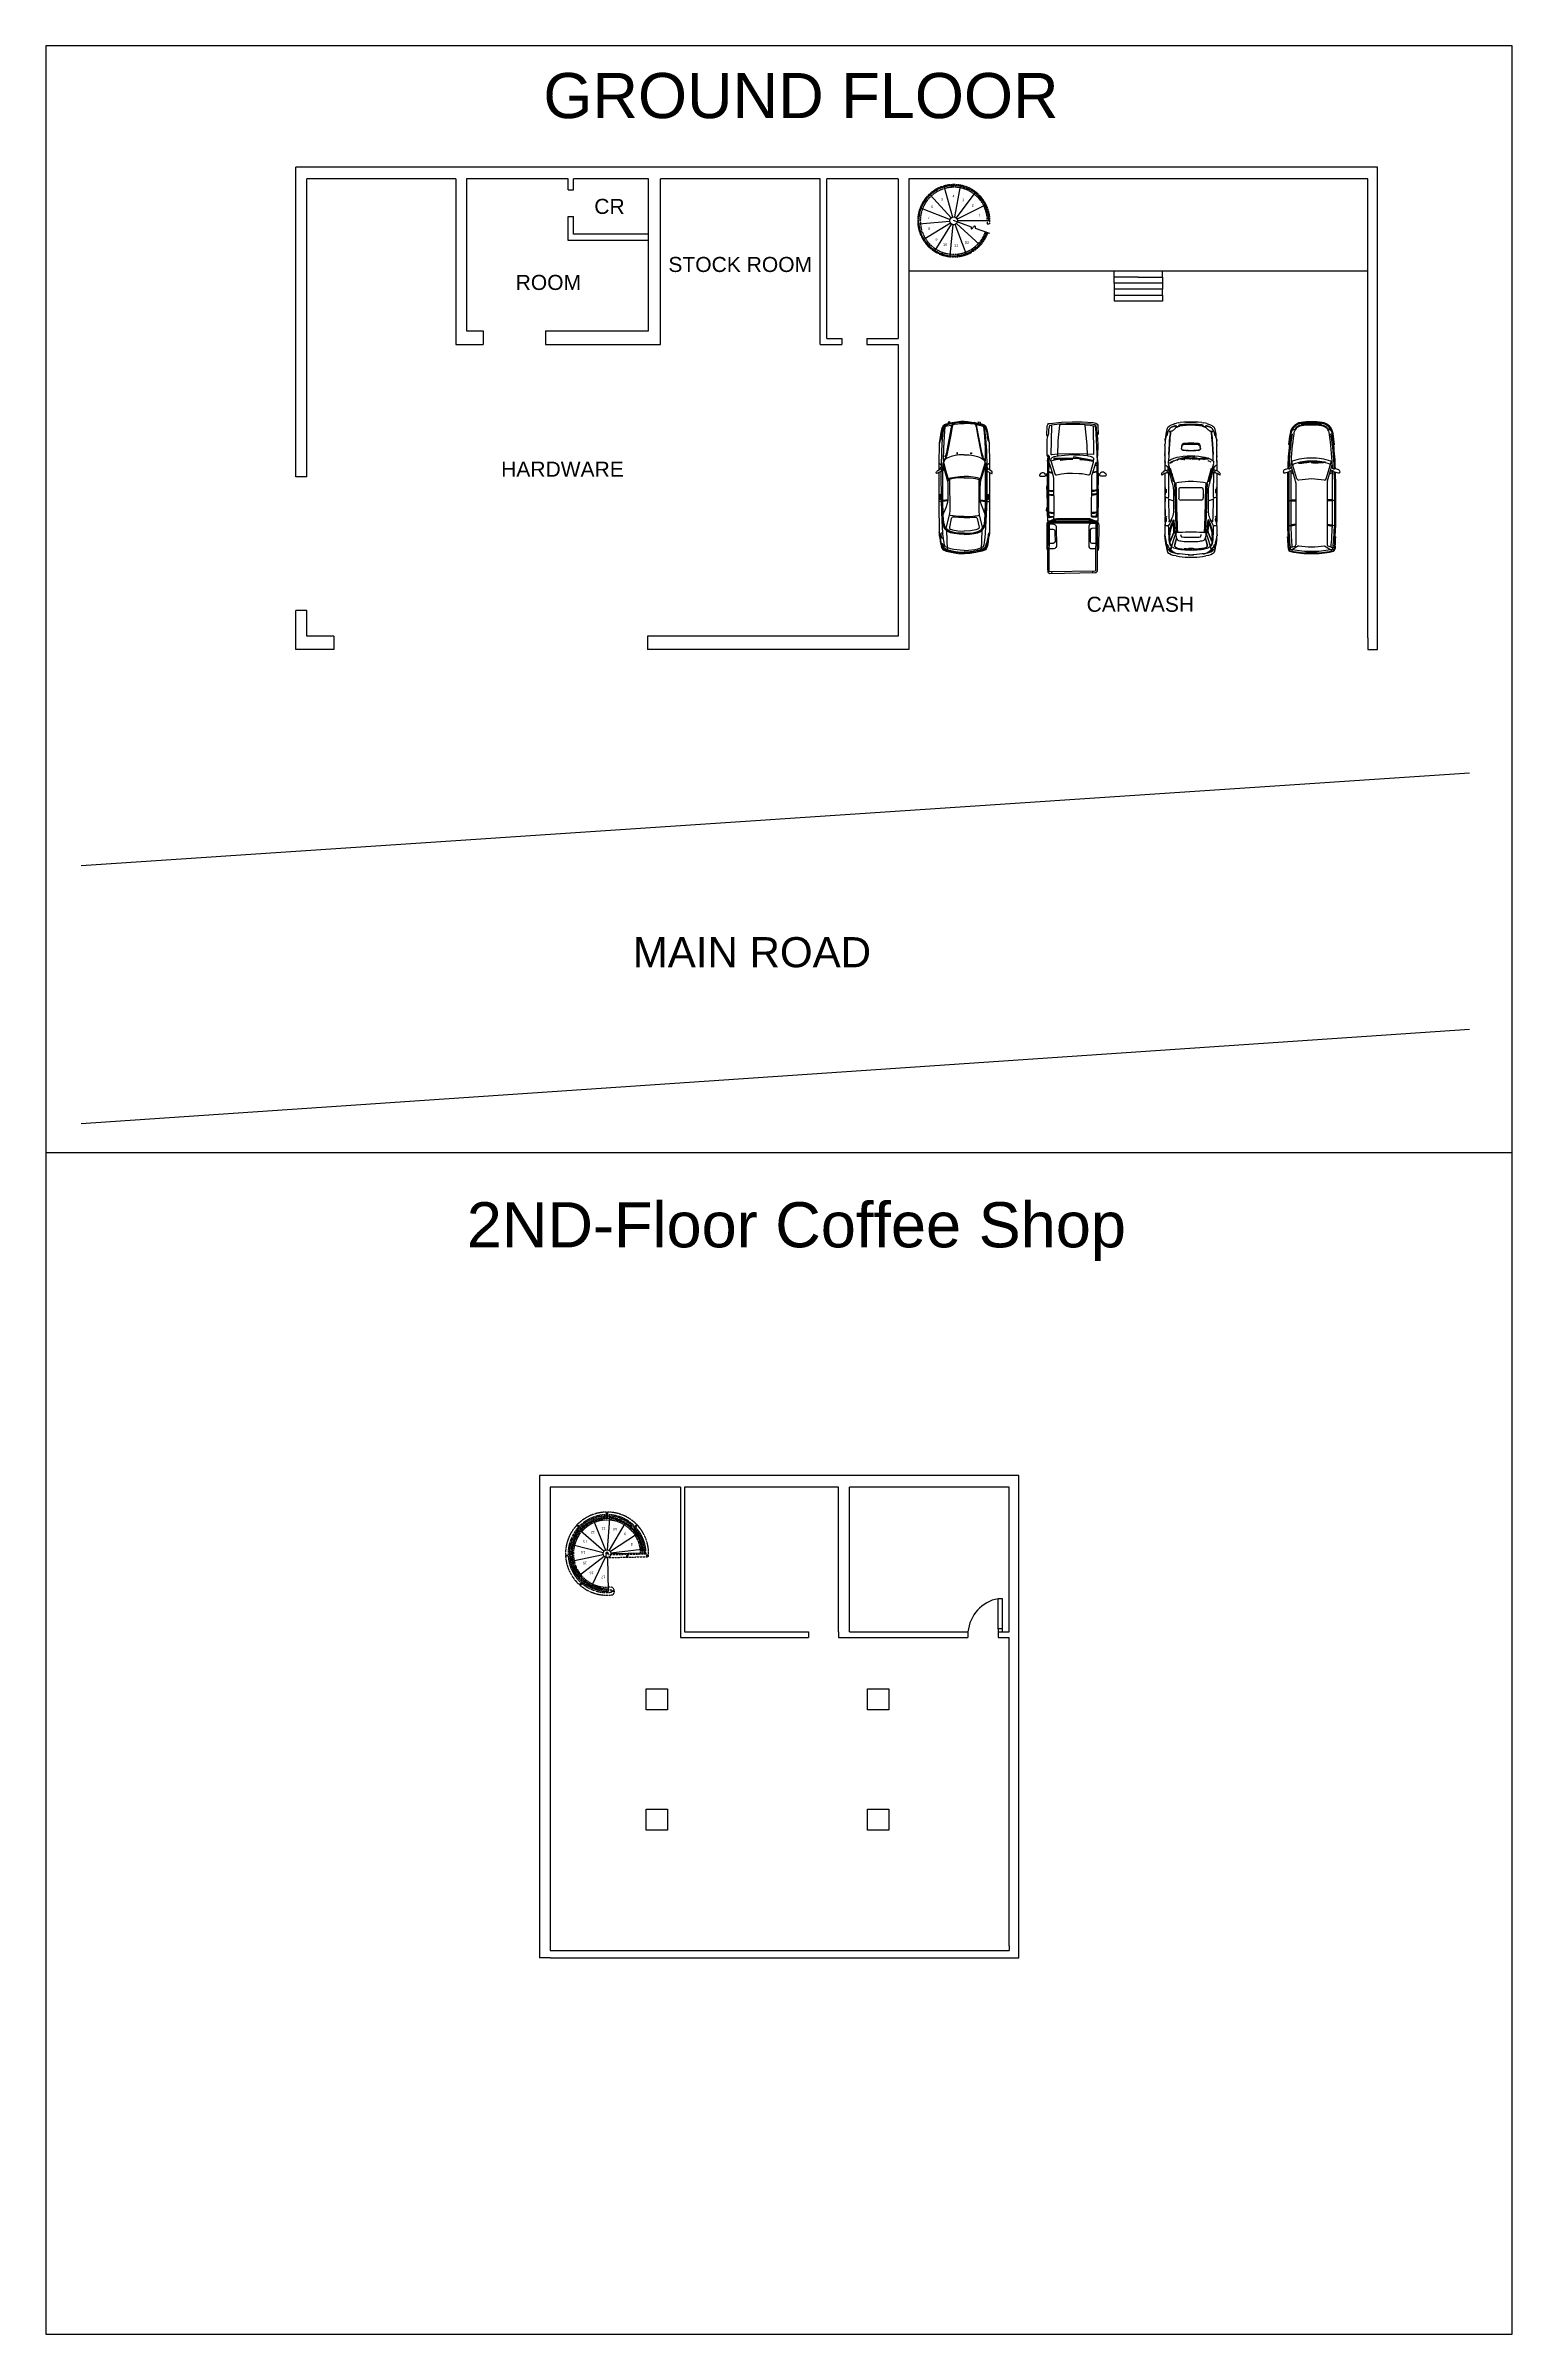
# Model space of a CAD drawing. Header units: inches. Extents: x -50197 to -1492, y -75204 to 801.
import ezdxf

# ---------------------------------------------------------------- set-up
doc = ezdxf.new("R2010")
doc.units = ezdxf.units.IN
doc.header["$MEASUREMENT"] = 0
doc.set_wipeout_variables(frame=1)
doc.linetypes.add('DASHED', pattern=[0.75, 0.5, -0.25])
doc.layers.add('cad-block.com', color=7, linetype='Continuous')
doc.styles.add('HZ', font='')
doc.styles.get("Standard").update_dxf_attribs({"font": 'arial.ttf'})
doc.styles.get('HZ').set_extended_font_data('SimHei')

# ---------------------------------------------------------------- blocks, each defined once
blk = doc.blocks.new('A$C25803E90')
for p, q in [((1600, 1631), (1620, 1583)), ((2602, 1463), (2618, 1637)), ((79, 1304), (108, 1317)), ((3624, 1513), (4253, 1489)), ((4312, 1240), (4334, 1240)), ((79, 552), (108, 539)), ((1600, 225), (1620, 273)), ((2602, 393), (2618, 219)), ((3624, 343), (4253, 366)), ((4312, 616), (4334, 616))]:
    blk.add_line(p, q)
for points in [[(0, 928), (4, 1038), (17, 1177), (59, 1405), (5, 1405), (16, 1461), (73, 1467), (90, 1537), (110, 1591), (142, 1623), (199, 1660), (264, 1684), (369, 1703), (592, 1734), (638, 1749), (703, 1756), (725, 1756), (1393, 1767), (1609, 1767)], [(256, 1677), (262, 1672), (253, 1661), (198, 1637), (157, 1607), (126, 1570), (106, 1528), (88, 1466), (73, 1467), (90, 1467), (74, 1406), (59, 1406), (74, 1405), (56, 1313), (48, 1292), (35, 1273)], [(62, 1262), (69, 1280), (81, 1293), (173, 1325), (495, 1382), (952, 1468), (1117, 1501), (1175, 1525), (1226, 1563), (1256, 1596), (1296, 1617)], [(78, 1292), (72, 1302), (88, 1412), (101, 1463), (119, 1529), (148, 1582), (184, 1615), (249, 1650), (279, 1657), (262, 1632), (226, 1604)], [(1502, 1688), (974, 1677), (565, 1648), (359, 1626), (238, 1608), (199, 1592), (168, 1557), (138, 1492), (115, 1370), (107, 1303)], [(1172, 1567), (1108, 1533), (1024, 1511), (123, 1338)], [(179, 1567), (483, 1599), (890, 1620), (1272, 1627), (1304, 1620), (1322, 1611)], [(278, 1656), (380, 1679), (504, 1692), (565, 1702), (615, 1715), (644, 1735), (670, 1744), (719, 1752)], [(1102, 927), (1110, 1097), (1127, 1234), (1158, 1364), (1201, 1476), (1240, 1540), (1281, 1586), (1333, 1614), (1394, 1610), (1652, 1534), (1945, 1449), (1899, 1463), (1869, 1372), (1845, 1240), (1830, 1070), (1826, 924)], [(1334, 1616), (1394, 1635), (1460, 1639), (1618, 1647), (2145, 1655), (2720, 1647), (3121, 1638), (3389, 1614), (3493, 1586), (3564, 1546), (3627, 1475), (3686, 1334), (3710, 1232), (3730, 1068), (3734, 925)], [(1868, 927), (1875, 1132), (1894, 1297), (1913, 1384), (1929, 1425), (1944, 1451), (1990, 1472), (1636, 1575), (1461, 1628), (1461, 1639), (1462, 1655), (1444, 1689), (1422, 1715), (1396, 1746), (1383, 1767)], [(3709, 927), (3705, 1070), (3691, 1217), (3660, 1349), (3627, 1430), (3570, 1510), (3504, 1560), (3393, 1597), (3270, 1612), (3089, 1625), (2651, 1636), (1834, 1639), (1464, 1630)], [(1558, 1680), (1590, 1691), (1603, 1691), (1632, 1683), (1643, 1680), (1650, 1685), (1729, 1838), (1726, 1847), (1721, 1854), (1695, 1856), (1672, 1852), (1656, 1840), (1630, 1805), (1598, 1747), (1583, 1729), (1574, 1722), (1511, 1695), (1503, 1682), (1503, 1671), (1507, 1663), (1521, 1657), (1580, 1656), (1606, 1662), (1614, 1672), (1618, 1684)], [(4279, 928), (4275, 1068), (4255, 1276), (4228, 1379), (4188, 1499), (4164, 1552), (4107, 1585), (4013, 1600), (3846, 1626), (3702, 1639), (3299, 1661), (2649, 1685), (1655, 1692)], [(1693, 1767), (2695, 1769), (3709, 1762), (3784, 1757), (3851, 1738), (3979, 1722), (4130, 1697), (4204, 1669), (4257, 1632), (4304, 1525), (4354, 1307), (4380, 1126), (4392, 926)], [(1935, 1415), (2979, 1409), (3107, 1428), (3537, 1540)], [(3750, 927), (3743, 1098), (3721, 1261), (3691, 1380), (3647, 1476), (3598, 1540), (3516, 1593), (3426, 1620), (3349, 1628), (3216, 1641), (3115, 1648), (3114, 1636), (2858, 1533), (2683, 1468), (2596, 1459), (2219, 1459), (2043, 1465), (1991, 1472)], [(2417, 1731), (2423, 1719), (2440, 1712), (2466, 1711), (2562, 1711), (2577, 1716), (2585, 1726), (2585, 1733), (2551, 1732), (2547, 1738), (2459, 1737), (2453, 1731), (2417, 1731)], [(2635, 1463), (2652, 1650), (2649, 1673), (2654, 1722), (2658, 1767)], [(4370, 925), (4365, 1098), (4335, 1314), (4303, 1455), (4261, 1573), (4238, 1611), (4205, 1641), (4157, 1662), (4067, 1680), (3949, 1706), (3848, 1720), (3783, 1729), (3749, 1738), (3722, 1753), (3672, 1765)], [(4355, 928), (4353, 1083), (4337, 1220), (4323, 1302), (4303, 1396), (4264, 1538), (4223, 1608), (4178, 1635), (4122, 1656), (4052, 1673), (4035, 1665), (4035, 1661), (4060, 1653), (4167, 1620), (4210, 1586), (4244, 1529), (4276, 1423), (4317, 1217), (4334, 1039), (4337, 927)], [(0, 928), (4, 818), (17, 679), (59, 451), (5, 451), (16, 395), (73, 389), (90, 319), (110, 265), (142, 232), (199, 195), (264, 172), (369, 153), (592, 122), (638, 107), (703, 100), (725, 100), (1393, 89), (1609, 89)], [(26, 929), (28, 998), (32, 1068), (49, 1215), (63, 1266), (80, 1283), (87, 1275), (87, 1253), (74, 1141), (65, 1040), (62, 978), (63, 931)], [(26, 927), (28, 858), (32, 787), (49, 641), (63, 590), (80, 573), (87, 581), (87, 603), (74, 715), (65, 816), (62, 877), (63, 925)], [(1070, 1147), (1035, 1151), (1034, 1169), (1070, 1174), (1070, 1148)], [(1102, 929), (1110, 759), (1127, 622), (1158, 491), (1201, 380), (1240, 316), (1281, 270), (1333, 242), (1394, 246), (1652, 322), (1945, 407), (1899, 393), (1869, 484), (1845, 616), (1830, 786), (1826, 932)], [(1334, 240), (1394, 221), (1460, 216), (1618, 209), (2145, 201), (2720, 209), (3121, 218), (3389, 242), (3493, 270), (3564, 310), (3627, 381), (3686, 522), (3710, 624), (3730, 788), (3734, 931)], [(1868, 929), (1875, 724), (1894, 559), (1913, 472), (1929, 431), (1944, 405), (1990, 384), (1636, 281), (1461, 228), (1461, 216), (1462, 201), (1444, 167), (1422, 141), (1396, 110), (1383, 89)], [(3709, 929), (3705, 786), (3691, 639), (3660, 507), (3627, 426), (3570, 346), (3504, 296), (3393, 258), (3270, 244), (3089, 231), (2651, 219), (1834, 217), (1464, 226)], [(4279, 928), (4275, 788), (4255, 580), (4228, 477), (4188, 357), (4164, 304), (4107, 271), (4013, 256), (3846, 230), (3702, 217), (3299, 195), (2649, 171), (1655, 164)], [(1693, 89), (2695, 87), (3709, 94), (3784, 99), (3851, 117), (3979, 134), (4130, 159), (4204, 187), (4257, 224), (4304, 331), (4354, 549), (4380, 730), (4392, 930)], [(3750, 929), (3743, 758), (3721, 594), (3691, 475), (3647, 380), (3598, 316), (3516, 263), (3426, 236), (3349, 227), (3216, 215), (3115, 208), (3114, 220), (2858, 323), (2683, 388), (2596, 397), (2219, 397), (2043, 391), (1991, 384)], [(3155, 927), (3149, 1136), (3133, 1292), (3116, 1386), (3095, 1427)], [(3155, 929), (3149, 720), (3133, 564), (3116, 470), (3095, 429)], [(3192, 926), (3189, 1115), (3177, 1249), (3172, 1297), (3175, 1328), (3193, 1345), (3219, 1358), (3506, 1422), (3547, 1413), (3578, 1379), (3596, 1318), (3629, 1140), (3639, 928)], [(3192, 930), (3189, 741), (3177, 607), (3172, 559), (3175, 527), (3193, 511), (3219, 498), (3506, 434), (3547, 443), (3578, 477), (3596, 538), (3629, 716), (3639, 928)], [(4370, 931), (4365, 758), (4335, 542), (4303, 401), (4261, 283), (4238, 245), (4205, 215), (4157, 194), (4067, 176), (3949, 150), (3848, 136), (3783, 127), (3749, 118), (3722, 103), (3672, 91)], [(4355, 928), (4353, 773), (4337, 636), (4323, 554), (4303, 460), (4264, 318), (4223, 248), (4178, 221), (4122, 200), (4052, 183), (4035, 191), (4035, 195), (4060, 203), (4167, 236), (4210, 269), (4244, 327), (4276, 433), (4317, 639), (4334, 817), (4337, 929)], [(256, 179), (262, 184), (253, 195), (198, 219), (157, 249), (126, 286), (106, 328), (88, 390), (73, 389), (90, 389), (74, 450), (59, 450), (74, 451), (56, 543), (48, 563), (35, 583)], [(62, 594), (69, 576), (81, 562), (173, 531), (495, 473), (952, 388), (1117, 355), (1175, 331), (1226, 293), (1256, 260), (1296, 239)], [(78, 563), (72, 554), (88, 444), (101, 393), (119, 327), (148, 274), (184, 241), (249, 206), (279, 199), (262, 224), (226, 252)], [(1502, 168), (974, 179), (565, 208), (359, 230), (238, 248), (199, 264), (168, 299), (138, 364), (115, 486), (107, 553)], [(1172, 289), (1108, 323), (1024, 345), (123, 518)], [(179, 289), (483, 257), (890, 236), (1272, 229), (1304, 236), (1322, 245)], [(278, 200), (380, 177), (504, 164), (565, 154), (615, 140), (644, 121), (670, 112), (719, 104)], [(1070, 709), (1035, 705), (1034, 687), (1070, 682), (1070, 708)], [(1558, 176), (1590, 165), (1603, 165), (1632, 173), (1643, 176), (1650, 171), (1729, 18), (1726, 8), (1721, 2), (1695, 0), (1672, 4), (1656, 16), (1630, 51), (1598, 108), (1583, 127), (1574, 134), (1511, 160), (1503, 174), (1503, 185), (1507, 193), (1521, 199), (1580, 200), (1606, 194), (1614, 184), (1618, 172)], [(1935, 441), (2979, 447), (3107, 428), (3537, 316)], [(2417, 125), (2423, 137), (2440, 144), (2466, 145), (2562, 145), (2577, 140), (2585, 130), (2585, 123), (2551, 124), (2547, 118), (2459, 119), (2453, 125), (2417, 125)], [(2635, 393), (2652, 206), (2649, 183), (2654, 134), (2658, 89)], [(3849, 231), (3872, 226), (3877, 206), (3874, 184), (3857, 171), (3707, 158), (3694, 169), (3690, 207), (3705, 214)]]:
    blk.add_lwpolyline(points)
for points in [[(46, 1066, -0.157943), (49, 1065, -0.089863), (51, 1063, -0.04893), (53, 1059, -0.030507), (55, 1053, -0.021648), (56, 1046, -0.017064), (58, 1039, -0.014682), (58, 1030, -0.013651), (59, 1022, -0.013651), (58, 1013, -0.014682), (58, 1005, -0.017064), (57, 997, -0.021648), (55, 990, -0.030507), (53, 985, -0.04893), (51, 981, -0.089863), (49, 978, -0.157943), (47, 977, -0.157943), (44, 978, -0.089863), (42, 981, -0.04893), (40, 985, -0.030507), (38, 990, -0.021648), (36, 997, -0.017064), (35, 1005, -0.014682), (34, 1013, -0.013651), (34, 1022, -0.013651), (34, 1030, -0.014682), (35, 1039, -0.017064), (36, 1046, -0.021648), (38, 1053, -0.030507), (39, 1059, -0.04893), (42, 1063, -0.089863), (44, 1065, -0.157943)], [(46, 1001, -0.1542), (48, 1001, -0.089935), (51, 998, -0.049765), (53, 994, -0.031256), (55, 988, -0.022257), (57, 982, -0.017575), (58, 974, -0.015137), (59, 966, -0.014079), (59, 957, -0.014079), (59, 948, -0.015137), (58, 940, -0.017575), (57, 932, -0.022257), (55, 926, -0.031256), (53, 920, -0.049765), (51, 916, -0.089935), (49, 913, -0.1542), (47, 912, -0.1542), (44, 913, -0.089935), (42, 916, -0.049765), (39, 920, -0.031256), (38, 925, -0.022257), (36, 932, -0.017575), (35, 940, -0.015137), (34, 948, -0.014079), (34, 957, -0.014079), (34, 966, -0.015137), (34, 974, -0.017575), (36, 982, -0.022257), (37, 988, -0.031256), (39, 994, -0.049765), (41, 998, -0.089935), (44, 1001, -0.1542)], [(46, 854, -0.1542), (44, 855, -0.089935), (41, 858, -0.049765), (39, 862, -0.031256), (37, 867, -0.022257), (36, 874, -0.017575), (34, 882, -0.015137), (34, 890, -0.014079), (34, 899, -0.014079), (34, 908, -0.015137), (35, 916, -0.017575), (36, 924, -0.022257), (38, 930, -0.031256), (39, 936, -0.049765), (42, 940, -0.089935), (44, 943, -0.1542), (47, 943, -0.1542), (49, 943, -0.089935), (51, 940, -0.049765), (53, 936, -0.031256), (55, 930, -0.022257), (57, 924, -0.017575), (58, 916, -0.015137), (59, 908, -0.014079), (59, 899, -0.014079), (59, 890, -0.015137), (58, 882, -0.017575), (57, 874, -0.022257), (55, 867, -0.031256), (53, 862, -0.049765), (51, 858, -0.089935), (48, 855, -0.1542)], [(46, 790, -0.157943), (44, 791, -0.089863), (42, 793, -0.04893), (39, 797, -0.030507), (38, 803, -0.021648), (36, 809, -0.017064), (35, 817, -0.014682), (34, 825, -0.013651), (34, 834, -0.013651), (34, 843, -0.014682), (35, 851, -0.017064), (36, 859, -0.021648), (38, 866, -0.030507), (40, 871, -0.04893), (42, 875, -0.089863), (44, 878, -0.157943), (47, 878, -0.157943), (49, 878, -0.089863), (51, 875, -0.04893), (53, 871, -0.030507), (55, 865, -0.021648), (57, 859, -0.017064), (58, 851, -0.014682), (58, 843, -0.013651), (59, 834, -0.013651), (58, 825, -0.014682), (58, 817, -0.017064), (56, 809, -0.021648), (55, 803, -0.030507), (53, 797, -0.04893), (51, 793, -0.089863), (49, 791, -0.157943)]]:
    blk.add_lwpolyline(points, format="xyb", close=True)
blk = doc.blocks.new('A$C39991475')
blk.add_wipeout([(439, 1923), (398, 1940), (270, 1937), (142, 1933), (109, 1931), (77, 1909), (51, 1868), (29, 1781), (2, 1252), (9, 907), (18, 722), (37, 531), (56, 340), (63, 294), (76, 282), (89, 269), (117, 259), (137, 251), (448, 241), (478, 263), (578, 243), (705, 241), (824, 239), (893, 238), (999, 236), (1010, 236), (1105, 242), (1130, 250), (1156, 258), (1171, 267), (1314, 255), (1321, 283), (1327, 258), (1725, 253), (1736, 225), (1753, 224), (1753, 195), (1738, 181), (1722, 168), (1715, 159), (1707, 150), (1698, 130), (1696, 121), (1694, 104), (1696, 89), (1697, 82), (1703, 66), (1711, 48), (1722, 32), (1735, 22), (1740, 16), (1757, 5), (1764, 4), (1772, 1), (1781, 0), (1788, 0), (1794, 1), (1801, 7), (1807, 23), (1806, 45), (1805, 100), (1805, 136), (1805, 160), (1804, 177), (1794, 193), (1787, 198), (1779, 201), (1759, 197), (1785, 207), (1786, 227), (1800, 228), (1805, 252), (2110, 248), (2114, 245), (2158, 239), (2237, 242), (2251, 238), (2841, 252), (2852, 248), (2855, 238), (2945, 229), (2978, 242), (2988, 245), (3301, 260), (3316, 288), (3333, 285), (3343, 268), (3366, 242), (3419, 235), (4209, 235), (4276, 267), (4540, 265), (4757, 263), (4890, 262), (4996, 268), (5023, 295), (5036, 321), (5033, 401), (5024, 1082), (5013, 1843), (5006, 1873), (4973, 1909), (4946, 1919), (4273, 1923), (4240, 1939), (4183, 1959), (3813, 1961), (3443, 1962), (3390, 1956), (3324, 1919), (3307, 1919), (3295, 1934), (2984, 1929), (2978, 1943), (2851, 1940), (2848, 1946), (2240, 1946), (2230, 1946), (1793, 1945), (1775, 1976), (1777, 1986), (1759, 1989), (1763, 1991), (1779, 1991), (1790, 1998), (1797, 2017), (1796, 2104), (1794, 2191), (1786, 2208), (1764, 2216), (1753, 2212), (1749, 2209), (1719, 2182), (1695, 2159), (1676, 2127), (1673, 2105), (1675, 2081), (1680, 2060), (1687, 2047), (1702, 2027), (1709, 2021), (1721, 2012), (1725, 2008), (1732, 2001), (1743, 1993), (1747, 1991), (1745, 1976), (1736, 1976), (1708, 1945), (1708, 1943), (1333, 1937), (1324, 1929), (1178, 1926), (1137, 1935), (750, 1942), (469, 1925)])
for points in [[(486, 269), (448, 241), (137, 251), (89, 269), (63, 294), (56, 340), (18, 722), (0, 1092), (5, 1413), (29, 1781), (51, 1868), (77, 1909), (109, 1931), (142, 1933), (398, 1940), (432, 1931)], [(1324, 1910), (1324, 1929), (1178, 1926), (1137, 1935), (750, 1942), (585, 1932), (439, 1923), (397, 1913), (372, 1907), (255, 1891), (188, 1894), (153, 1881), (118, 1859), (102, 1834), (83, 1704), (68, 1330), (61, 1089), (80, 655), (112, 395), (137, 328), (169, 312), (274, 293), (375, 290), (423, 281), (493, 259), (578, 243), (1010, 236), (1105, 242), (1156, 258), (1171, 267), (1314, 255), (1321, 283), (1327, 258), (2110, 248), (2129, 261), (2240, 258), (2237, 242), (2158, 239), (2114, 245)], [(1137, 1593), (765, 1574), (125, 1517), (99, 1501), (87, 1086), (102, 680), (112, 655), (635, 610), (1137, 595)], [(106, 1514), (112, 1682), (134, 1790), (153, 1837), (191, 1853), (217, 1859), (385, 1872), (1064, 1900), (1340, 1907), (1714, 1916), (1977, 1926), (2139, 1919), (2253, 1910)], [(131, 1783), (1083, 1793), (1089, 1793), (1079, 1583), (1064, 1092), (1083, 591), (1105, 401), (1102, 382), (137, 404)], [(1319, 1772), (1304, 1768), (1292, 1776), (1288, 1770), (1240, 1546), (1236, 1477), (1236, 1336), (1250, 1334), (1256, 1354), (1264, 1556), (1294, 1713), (1304, 1761)], [(1319, 1770), (1284, 1590), (1275, 1485), (1257, 1349)], [(1298, 1795), (1292, 1776)], [(1333, 1937), (2094, 1949), (2091, 1946), (2097, 1934), (2233, 1928), (2230, 1946), (2094, 1949)], [(2247, 1916), (3067, 1916), (3160, 1889), (3183, 1870), (3170, 1747), (3153, 1727), (3120, 1727), (1879, 1730), (1813, 1737), (1753, 1750), (1378, 1863), (1348, 1876), (1352, 1899), (1939, 1899), (2254, 1903), (2991, 1896), (3047, 1896), (3093, 1883), (3133, 1870), (3147, 1846), (3143, 1744), (3113, 1730)], [(1451, 1889), (1451, 1843)], [(1650, 1896), (1680, 1803), (1673, 1773)], [(1745, 1976), (1747, 1991), (1779, 1991), (1790, 1998), (1797, 2017), (1794, 2191), (1786, 2208), (1775, 2213), (1764, 2216), (1753, 2212), (1744, 2205), (1695, 2159), (1676, 2127), (1675, 2116), (1673, 2105), (1674, 2088), (1675, 2074), (1680, 2060), (1687, 2047), (1702, 2027), (1716, 2015), (1725, 2008), (1732, 2001), (1743, 1993), (1751, 1991), (1777, 1986), (1775, 1976)], [(1677, 1899), (1700, 1783), (1710, 1760)], [(1708, 1945), (1736, 1976), (1774, 1976), (1795, 1941)], [(2240, 1946), (2848, 1946), (2851, 1922), (2991, 1915), (2978, 1943), (2851, 1940)], [(2264, 1903), (2281, 1797), (2287, 1737)], [(2297, 1903), (2314, 1803), (2320, 1737)], [(2380, 1909), (2403, 1813), (2410, 1744)], [(2417, 1896), (2443, 1813), (2446, 1730)], [(2991, 1931), (3295, 1934), (3307, 1915), (3307, 298)], [(2994, 1896), (3011, 1830), (3017, 1727)], [(3030, 1893), (3050, 1807), (3054, 1747)], [(3301, 260), (3316, 288), (3307, 317), (3239, 471), (3227, 499), (3213, 571), (3219, 1632), (3219, 1663), (3236, 1703), (3282, 1823), (3304, 1834)], [(3243, 1707), (3267, 1681), (3267, 1654), (3250, 1628), (3263, 540), (3270, 494), (3247, 467)], [(3316, 1757), (3260, 1687)], [(3321, 1863), (4953, 1856), (4960, 1836), (4980, 338), (4976, 321), (3334, 325)], [(3323, 1916), (3323, 301), (3343, 268), (3366, 242), (3419, 235), (4209, 235), (4242, 252), (4279, 268)], [(3324, 1919), (3361, 1943), (3390, 1956), (3443, 1962), (4183, 1959), (4240, 1939), (4273, 1923)], [(3363, 275), (4890, 262), (4996, 268), (5023, 295), (5036, 321), (5013, 1843), (5006, 1873), (4973, 1909), (4946, 1919), (3460, 1926), (3357, 1926), (3327, 1916)], [(3367, 1860), (3374, 321)], [(3384, 1856), (3384, 1704), (3417, 1651), (3457, 1638), (4150, 1631), (4190, 1654), (4207, 1684), (4207, 1720), (4210, 1860)], [(3536, 1856), (3543, 1730), (3560, 1697), (3593, 1677), (3974, 1677), (4021, 1701), (4037, 1737), (4034, 1853)], [(4963, 1754), (5003, 1754)], [(1242, 1474), (1227, 1466), (1167, 1139), (1172, 1126), (1182, 1122), (1196, 1126), (1204, 1134), (1225, 1374), (1240, 1451)], [(1238, 1101), (1226, 1095), (1218, 1104), (1215, 883), (1221, 831)], [(1229, 842), (1218, 830), (1220, 675), (1215, 488), (1223, 474), (1237, 474), (1241, 486), (1234, 661), (1223, 667), (1230, 824)], [(1233, 1347), (1218, 1104)], [(1237, 732), (1253, 689), (1273, 680), (1281, 690), (1249, 974), (1240, 1103), (1226, 1072), (1243, 833), (1255, 715)], [(3173, 460), (3187, 323), (3182, 303), (3176, 295), (3082, 275), (2951, 281), (2426, 272), (2056, 272), (1554, 278), (1229, 289), (1100, 295)], [(1129, 312), (1691, 298), (2526, 295), (3071, 300), (3122, 315), (3148, 326), (3153, 355), (3149, 465)], [(1247, 701), (1264, 551), (1290, 445), (1315, 377)], [(1368, 297), (1377, 317), (1545, 368), (1765, 437), (1822, 451), (1870, 457), (3031, 468), (3236, 462)], [(1475, 347), (1476, 303)], [(1697, 416), (1657, 293)], [(1725, 425), (1681, 294)], [(1753, 224), (1753, 195), (1722, 168), (1707, 150), (1698, 130), (1694, 112), (1694, 95), (1697, 82), (1703, 66), (1708, 54), (1715, 43), (1722, 32), (1728, 27), (1735, 22), (1740, 16), (1747, 11), (1757, 5), (1764, 4), (1772, 1), (1781, 0), (1794, 1), (1801, 7), (1807, 23), (1804, 177), (1794, 193), (1787, 198), (1779, 201), (1759, 197), (1785, 207), (1787, 233)], [(1806, 256), (1800, 228), (1736, 225), (1724, 257)], [(2251, 238), (2845, 252)], [(2292, 440), (2284, 332), (2272, 283)], [(2326, 454), (2318, 346), (2306, 298)], [(2402, 290), (2415, 354), (2416, 424), (2419, 457)], [(2450, 454), (2446, 367), (2440, 313), (2436, 290)], [(2839, 248), (2849, 265), (2965, 262), (2978, 242), (2945, 229), (2855, 238), (2849, 258)], [(2988, 245), (3303, 258)], [(3022, 466), (3002, 306)], [(3059, 466), (3033, 306)], [(3273, 481), (3300, 414)], [(3394, 335), (3397, 471), (3420, 520), (3450, 543), (3477, 550), (4140, 557), (4177, 534), (4210, 504), (4223, 467), (4220, 321)], [(3563, 321), (3566, 441), (3596, 490), (3626, 507), (3706, 504), (3978, 517), (4024, 484), (4047, 454), (4047, 328)], [(4986, 398), (5033, 401)]]:
    blk.add_lwpolyline(points)
blk.add_lwpolyline([(1269, 1803), (1217, 1795), (1183, 1764), (1166, 1721), (1135, 1584), (1114, 1338), (1109, 1140), (1105, 1084), (1122, 830), (1140, 614), (1166, 477), (1200, 403), (1235, 373), (1282, 365), (1329, 382), (1735, 502), (1760, 528), (1760, 576), (1735, 726), (1713, 903), (1709, 1092), (1717, 1308), (1722, 1416), (1743, 1515), (1760, 1618), (1765, 1644), (1756, 1661), (1743, 1674), (1502, 1743), (1342, 1786), (1308, 1790)], close=True)
blk = doc.blocks.new('A$C7ADB3080')
at = {"linetype": 'Continuous'}
for p, q in [((62, 1507), (67, 1521)), ((67, 1521), (70, 1533)), ((70, 1533), (78, 1559)), ((78, 1559), (106, 1628)), ((106, 1628), (129, 1668)), ((129, 1668), (154, 1704)), ((145, 1512), (147, 1525)), ((147, 1525), (145, 1512)), ((150, 1527), (146, 1508)), ((147, 1525), (151, 1548)), ((151, 1548), (147, 1525)), ((152, 1535), (150, 1527)), ((151, 1548), (154, 1562)), ((154, 1562), (151, 1548)), ((177, 1731), (154, 1705)), ((154, 1562), (167, 1593)), ((167, 1593), (154, 1562)), ((158, 1558), (155, 1546)), ((167, 1593), (179, 1618)), ((179, 1618), (167, 1593)), ((206, 1755), (177, 1731)), ((179, 1618), (184, 1627)), ((184, 1627), (179, 1618)), ((184, 1627), (193, 1640)), ((193, 1640), (184, 1627)), ((193, 1640), (203, 1653)), ((203, 1653), (193, 1640)), ((203, 1653), (214, 1666)), ((214, 1666), (203, 1653)), ((227, 1767), (206, 1755)), ((214, 1666), (228, 1680)), ((228, 1680), (214, 1666)), ((255, 1778), (227, 1767)), ((228, 1680), (249, 1694)), ((249, 1694), (228, 1680)), ((248, 1525), (238, 1515)), ((246, 1523), (266, 1546)), ((269, 1547), (248, 1525)), ((249, 1694), (273, 1708)), ((273, 1708), (249, 1694)), ((301, 1790), (255, 1778)), ((266, 1546), (285, 1572)), ((274, 1706), (269, 1703)), ((285, 1568), (269, 1547)), ((278, 1711), (275, 1709)), ((275, 1707), (283, 1710)), ((277, 1711), (285, 1717)), ((287, 1718), (278, 1711)), ((285, 1717), (296, 1725)), ((285, 1572), (298, 1592)), ((285, 1568), (300, 1592)), ((285, 1568), (285, 1568)), ((299, 1726), (287, 1718)), ((296, 1725), (309, 1733)), ((309, 1733), (296, 1725)), ((298, 1592), (308, 1613)), ((300, 1592), (309, 1610)), ((352, 1800), (301, 1790)), ((308, 1613), (316, 1632)), ((309, 1733), (327, 1741)), ((327, 1741), (309, 1733)), ((316, 1632), (322, 1650)), ((326, 1665), (321, 1650)), ((321, 1650), (340, 1652)), ((343, 1651), (321, 1648)), ((321, 1650), (321, 1650)), ((321, 1650), (321, 1650)), ((322, 1650), (322, 1650)), ((330, 1678), (326, 1665)), ((327, 1741), (372, 1761)), ((372, 1761), (327, 1741)), ((329, 1733), (331, 1736)), ((333, 1690), (330, 1678)), ((335, 1740), (331, 1737)), ((331, 1737), (331, 1736)), ((334, 1704), (333, 1690)), ((340, 1742), (335, 1740)), ((377, 1757), (340, 1742)), ((340, 1652), (393, 1659)), ((371, 1654), (343, 1651)), ((419, 1810), (352, 1800)), ((402, 1658), (371, 1654)), ((372, 1761), (447, 1786)), ((447, 1786), (372, 1761)), ((386, 1760), (377, 1757)), ((392, 1762), (386, 1760)), ((397, 1764), (392, 1762)), ((393, 1659), (456, 1667)), ((403, 1766), (397, 1764)), ((454, 1664), (402, 1658)), ((425, 1769), (403, 1766)), ((486, 1818), (419, 1810)), ((444, 1771), (425, 1769)), ((458, 1771), (444, 1771)), ((447, 1786), (514, 1806)), ((514, 1806), (447, 1786)), ((537, 1673), (454, 1664)), ((456, 1667), (538, 1675)), ((461, 1769), (458, 1771)), ((461, 1767), (461, 1769)), ((575, 1828), (486, 1818)), ((514, 1806), (623, 1832)), ((627, 1681), (537, 1673)), ((538, 1675), (629, 1684)), ((538, 1675), (538, 1675)), ((538, 1675), (538, 1675)), ((568, 1827), (602, 1832)), ((596, 1830), (588, 1829)), ((596, 1830), (599, 1830)), ((599, 1830), (630, 1833)), ((616, 1833), (602, 1832)), ((630, 1833), (616, 1833)), ((623, 1832), (625, 1833)), ((625, 1833), (623, 1832)), ((625, 1833), (627, 1833)), ((627, 1833), (625, 1833)), ((627, 1833), (629, 1833)), ((629, 1833), (627, 1833)), ((722, 1689), (627, 1681)), ((630, 1833), (628, 1833)), ((629, 1684), (724, 1692)), ((666, 1836), (630, 1833)), ((645, 1834), (630, 1833)), ((702, 1838), (666, 1836)), ((702, 1838), (704, 1838)), ((756, 1839), (704, 1838)), ((915, 1702), (722, 1689)), ((724, 1692), (917, 1705)), ((756, 1839), (789, 1839)), ((846, 1840), (789, 1839)), ((901, 1840), (846, 1840)), ((947, 1840), (901, 1840)), ((1124, 1711), (915, 1702)), ((917, 1705), (1089, 1713)), ((998, 1840), (923, 1839)), ((1015, 1840), (947, 1840)), ((998, 1840), (1015, 1840)), ((1066, 1840), (1015, 1840)), ((1118, 1840), (1066, 1840)), ((1120, 1839), (1070, 1840)), ((1164, 1839), (1118, 1840)), ((1120, 1839), (1164, 1839)), ((1304, 1717), (1124, 1711)), ((1164, 1839), (1164, 1839)), ((1212, 1839), (1164, 1839)), ((1186, 1839), (1164, 1839)), ((1195, 1498), (1202, 1522)), ((1202, 1548), (1218, 1583)), ((1208, 1297), (1202, 1548)), ((1256, 1839), (1212, 1839)), ((1223, 1581), (1218, 1583)), ((1237, 1548), (1223, 1581)), ((1225, 1577), (1244, 1624)), ((1237, 1407), (1237, 1548)), ((1244, 1624), (1246, 1627)), ((1246, 1627), (1248, 1631)), ((1248, 1631), (1258, 1647)), ((1295, 1839), (1256, 1839)), ((1258, 1647), (1279, 1681)), ((1279, 1681), (1304, 1717)), ((1284, 1720), (1282, 1717)), ((1285, 1826), (1286, 1828)), ((1285, 1538), (1328, 1638)), ((1285, 1538), (1285, 1538)), ((1286, 1828), (1293, 1835)), ((1293, 1835), (1302, 1839)), ((1295, 1839), (1303, 1839)), ((1302, 1839), (1304, 1839)), ((1304, 1839), (1318, 1840)), ((1305, 1720), (1365, 1721)), ((1331, 1839), (1318, 1840)), ((1331, 1839), (1333, 1839)), ((1343, 1835), (1333, 1839)), ((1337, 1837), (1371, 1836)), ((1350, 1828), (1343, 1835)), ((1351, 1825), (1350, 1828)), ((1365, 1721), (1381, 1721)), ((1371, 1836), (1377, 1836)), ((1377, 1836), (1431, 1836)), ((1398, 1724), (1548, 1684)), ((1412, 1734), (1401, 1723)), ((1414, 1735), (1412, 1734)), ((1434, 1831), (1431, 1836)), ((1433, 1833), (1433, 1834)), ((1433, 1834), (1434, 1834)), ((1433, 1832), (1433, 1833)), ((1436, 1836), (1434, 1834)), ((1445, 1819), (1434, 1831)), ((1436, 1836), (1437, 1836)), ((1437, 1836), (1625, 1836)), ((1446, 1818), (1445, 1819)), ((1447, 1817), (1446, 1818)), ((1454, 1806), (1447, 1817)), ((1464, 1789), (1454, 1806)), ((1475, 1770), (1464, 1789)), ((1476, 1769), (1475, 1770)), ((1510, 1768), (1476, 1769)), ((1476, 1768), (1476, 1769)), ((1484, 1764), (1476, 1768)), ((1492, 1755), (1484, 1764)), ((1496, 1746), (1492, 1755)), ((1497, 1742), (1496, 1746)), ((1525, 1743), (1497, 1743)), ((1662, 1704), (1525, 1743)), ((1544, 1663), (1540, 1664)), ((1596, 1737), (1543, 1738)), ((1714, 1616), (1544, 1663)), ((1548, 1684), (1719, 1636)), ((1607, 1749), (1567, 1749)), ((1605, 1746), (1598, 1741)), ((1621, 1765), (1605, 1746)), ((1627, 1840), (1618, 1812)), ((1618, 1812), (1618, 1802)), ((1618, 1802), (1622, 1790)), ((1630, 1778), (1621, 1765)), ((1622, 1790), (1629, 1778)), ((1646, 1873), (1627, 1840)), ((1629, 1778), (1641, 1768)), ((1641, 1768), (1649, 1764)), ((1670, 1904), (1646, 1873)), ((1649, 1764), (1659, 1761)), ((1659, 1761), (1670, 1758)), ((1800, 1665), (1662, 1704)), ((1690, 1927), (1670, 1904)), ((1670, 1758), (1683, 1757)), ((1675, 1725), (1676, 1735)), ((1676, 1735), (1678, 1752)), ((1692, 1735), (1676, 1736)), ((1678, 1752), (1678, 1757)), ((1683, 1763), (1682, 1759)), ((1682, 1759), (1683, 1761)), ((1682, 1757), (1682, 1759)), ((1682, 1759), (1683, 1757)), ((1683, 1757), (1682, 1757)), ((1688, 1777), (1683, 1763)), ((1683, 1763), (1686, 1769)), ((1683, 1761), (1683, 1763)), ((1684, 1758), (1683, 1757)), ((1683, 1757), (1684, 1758)), ((1683, 1757), (1683, 1757)), ((1684, 1758), (1685, 1760)), ((1685, 1759), (1684, 1758)), ((1697, 1789), (1685, 1760)), ((1685, 1760), (1685, 1759)), ((1686, 1769), (1688, 1777)), ((1688, 1756), (1686, 1763)), ((1694, 1790), (1688, 1777)), ((1688, 1777), (1691, 1784)), ((1690, 1744), (1688, 1756)), ((1706, 1940), (1690, 1927)), ((1691, 1737), (1690, 1744)), ((1691, 1784), (1695, 1791)), ((1691, 1784), (1694, 1790)), ((1691, 1735), (1691, 1737)), ((1700, 1704), (1692, 1735)), ((1724, 1733), (1692, 1734)), ((1693, 1707), (1693, 1707)), ((1693, 1707), (1696, 1694)), ((1704, 1812), (1694, 1790)), ((1694, 1790), (1695, 1791)), ((1695, 1792), (1696, 1793)), ((1695, 1791), (1695, 1792)), ((1696, 1795), (1697, 1797)), ((1696, 1793), (1696, 1795)), ((1724, 1852), (1697, 1789)), ((1697, 1797), (1698, 1799)), ((1698, 1799), (1699, 1801)), ((1699, 1801), (1700, 1802)), ((1700, 1802), (1709, 1824)), ((1723, 1855), (1704, 1812)), ((1725, 1949), (1706, 1940)), ((1706, 1940), (1706, 1940)), ((1709, 1824), (1721, 1852)), ((1714, 1616), (1709, 1617)), ((1861, 1573), (1714, 1616)), ((1718, 1836), (2188, 1837)), ((1719, 1636), (1868, 1593)), ((1721, 1852), (1734, 1880)), ((1742, 1898), (1723, 1855)), ((1724, 1852), (1753, 1918)), ((2376, 1725), (1724, 1733)), ((1746, 1952), (1725, 1949)), ((1734, 1880), (1744, 1903)), ((1749, 1914), (1742, 1898)), ((1744, 1903), (1746, 1908)), ((1766, 1948), (1746, 1952)), ((1746, 1908), (1748, 1913)), ((1748, 1913), (1751, 1917)), ((1751, 1917), (1753, 1922)), ((1766, 1948), (1752, 1951)), ((1766, 1947), (1753, 1918)), ((1753, 1922), (1756, 1929)), ((1753, 1922), (1753, 1922)), ((1756, 1929), (1759, 1936)), ((1764, 1945), (1759, 1936)), ((1759, 1936), (1762, 1941)), ((1759, 1936), (1759, 1936)), ((1762, 1941), (1764, 1945)), ((1764, 1945), (1765, 1946)), ((1765, 1946), (1766, 1947)), ((1766, 1947), (1766, 1948)), ((1766, 1948), (1766, 1948)), ((1927, 1629), (1800, 1665)), ((1864, 1572), (1861, 1573)), ((1995, 1534), (1864, 1572)), ((1868, 1593), (2000, 1554)), ((2038, 1598), (1927, 1629)), ((2014, 1525), (1993, 1535)), ((2024, 1519), (2014, 1525)), ((2089, 1585), (2038, 1598)), ((2130, 1576), (2089, 1585)), ((2176, 1569), (2130, 1576)), ((2220, 1563), (2176, 1569)), ((2188, 1837), (2485, 1838)), ((2190, 1818), (2191, 1823)), ((2193, 1826), (2191, 1823)), ((2201, 1828), (2193, 1826)), ((2211, 1829), (2201, 1828)), ((2225, 1830), (2211, 1829)), ((2260, 1560), (2220, 1563)), ((2225, 1830), (2241, 1830)), ((2227, 1826), (2228, 1827)), ((2227, 1826), (2227, 1824)), ((2230, 1827), (2228, 1827)), ((2233, 1828), (2230, 1827)), ((2238, 1828), (2233, 1828)), ((2309, 1829), (2238, 1828)), ((2240, 1817), (2310, 1817)), ((2241, 1830), (2271, 1831)), ((2243, 1811), (2241, 1813)), ((2247, 1807), (2243, 1811)), ((2253, 1805), (2247, 1807)), ((2270, 1803), (2253, 1805)), ((2350, 1556), (2260, 1560)), ((2299, 1802), (2270, 1803)), ((2271, 1831), (2301, 1831)), ((2330, 1802), (2299, 1802)), ((2301, 1831), (2330, 1831)), ((2377, 1829), (2309, 1829)), ((2310, 1817), (2371, 1817)), ((2330, 1831), (2346, 1831)), ((2347, 1803), (2330, 1802)), ((2346, 1831), (2362, 1831)), ((2354, 1805), (2347, 1803)), ((2439, 1554), (2350, 1556)), ((2361, 1807), (2354, 1805)), ((2366, 1810), (2361, 1807)), ((2362, 1831), (2390, 1831)), ((2506, 1723), (2376, 1725)), ((2382, 1829), (2377, 1829)), ((2386, 1829), (2382, 1829)), ((2388, 1828), (2386, 1829)), ((2387, 1828), (2388, 1828)), ((2388, 1828), (2390, 1828)), ((2390, 1828), (2388, 1828)), ((2411, 1831), (2390, 1831)), ((2390, 1828), (2390, 1825)), ((2421, 1830), (2411, 1831)), ((2429, 1829), (2421, 1830)), ((2432, 1828), (2429, 1829)), ((2434, 1827), (2432, 1828)), ((2436, 1823), (2434, 1827)), ((2436, 1818), (2436, 1823)), ((2530, 1554), (2439, 1554)), ((2495, 1829), (2485, 1838)), ((2485, 1838), (2653, 1837)), ((2654, 1837), (2485, 1838)), ((2485, 1838), (2485, 1838)), ((2485, 1837), (2485, 1838)), ((2497, 1828), (2495, 1829)), ((2504, 1819), (2497, 1828)), ((2504, 1818), (2504, 1819)), ((2505, 1817), (2504, 1818)), ((2511, 1805), (2505, 1817)), ((2521, 1785), (2511, 1805)), ((2543, 1733), (2516, 1734)), ((2532, 1756), (2521, 1785)), ((2589, 1554), (2530, 1554)), ((2532, 1756), (2532, 1749)), ((2534, 1750), (2532, 1750)), ((2535, 1750), (2534, 1750)), ((2580, 1676), (2558, 1728)), ((2594, 1722), (2560, 1722)), ((2601, 1618), (2580, 1676)), ((2589, 1554), (2589, 1554)), ((2589, 1554), (2619, 1554)), ((3148, 1711), (2594, 1722)), ((2614, 1576), (2601, 1618)), ((2623, 1554), (2619, 1554)), ((2773, 1554), (2623, 1554)), ((2653, 1837), (2920, 1835)), ((2925, 1835), (2654, 1837)), ((2852, 1555), (2773, 1554)), ((2927, 1556), (2852, 1555)), ((3155, 1835), (2920, 1835)), ((2925, 1835), (3140, 1834)), ((3000, 1560), (2927, 1556)), ((3007, 1549), (2986, 1549)), ((3063, 1566), (3000, 1560)), ((3026, 1552), (3007, 1549)), ((3113, 1575), (3063, 1566)), ((3163, 1590), (3113, 1575)), ((3141, 1824), (3139, 1821)), ((3139, 1818), (3139, 1821)), ((3139, 1817), (3139, 1818)), ((3139, 1812), (3139, 1817)), ((3140, 1834), (3155, 1834)), ((3140, 1809), (3140, 1810)), ((3141, 1807), (3140, 1809)), ((3155, 1834), (3141, 1834)), ((3141, 1834), (3141, 1834)), ((3149, 1826), (3141, 1824)), ((3151, 1794), (3144, 1802)), ((3144, 1802), (3144, 1802)), ((3323, 1706), (3148, 1711)), ((3159, 1828), (3149, 1826)), ((3160, 1790), (3151, 1794)), ((3155, 1835), (3190, 1835)), ((3168, 1834), (3155, 1834)), ((3173, 1829), (3159, 1828)), ((3162, 1790), (3160, 1790)), ((3201, 1606), (3163, 1590)), ((3167, 1834), (3180, 1834)), ((3173, 1829), (3189, 1829)), ((3175, 1823), (3177, 1824)), ((3175, 1823), (3175, 1821)), ((3178, 1824), (3177, 1824)), ((3181, 1825), (3178, 1824)), ((3180, 1834), (3190, 1834)), ((3186, 1825), (3181, 1825)), ((3257, 1826), (3186, 1825)), ((3188, 1813), (3258, 1812)), ((3189, 1829), (3219, 1830)), ((3190, 1835), (3230, 1835)), ((3195, 1803), (3191, 1806)), ((3200, 1800), (3195, 1803)), ((3218, 1797), (3200, 1800)), ((3290, 1650), (3201, 1606)), ((3247, 1796), (3218, 1797)), ((3219, 1830), (3249, 1830)), ((3269, 1835), (3230, 1835)), ((3308, 1645), (3242, 1612)), ((3278, 1796), (3247, 1796)), ((3249, 1830), (3278, 1830)), ((3325, 1826), (3257, 1826)), ((3258, 1812), (3319, 1813)), ((3265, 1561), (3262, 1559)), ((3262, 1559), (3265, 1561)), ((3262, 1559), (3262, 1556)), ((3262, 1556), (3262, 1559)), ((3262, 1556), (3262, 1554)), ((3262, 1554), (3262, 1556)), ((3262, 1556), (3262, 1556)), ((3262, 1554), (3262, 1552)), ((3262, 1552), (3262, 1554)), ((3262, 1552), (3266, 1548)), ((3262, 1552), (3262, 1552)), ((3266, 1548), (3262, 1552)), ((3335, 1595), (3265, 1561)), ((3265, 1561), (3335, 1595)), ((3266, 1548), (3271, 1545)), ((3271, 1545), (3266, 1548)), ((3312, 1836), (3269, 1835)), ((3269, 1553), (3270, 1554)), ((3271, 1551), (3269, 1553)), ((3270, 1554), (3272, 1555)), ((3274, 1549), (3271, 1551)), ((3271, 1545), (3280, 1544)), ((3280, 1544), (3271, 1545)), ((3280, 1548), (3274, 1549)), ((3278, 1830), (3294, 1830)), ((3295, 1798), (3278, 1796)), ((3339, 1545), (3280, 1548)), ((3280, 1544), (3330, 1541)), ((3330, 1541), (3280, 1544)), ((3291, 1836), (3286, 1836)), ((3315, 1683), (3290, 1650)), ((3301, 1836), (3291, 1836)), ((3291, 1836), (3301, 1836)), ((3294, 1830), (3310, 1830)), ((3302, 1800), (3295, 1798)), ((3324, 1836), (3301, 1836)), ((3301, 1836), (3324, 1836)), ((3309, 1802), (3302, 1800)), ((3390, 1689), (3308, 1645)), ((3314, 1805), (3309, 1802)), ((3310, 1830), (3338, 1829)), ((3363, 1838), (3312, 1836)), ((3327, 1718), (3315, 1683)), ((3330, 1826), (3325, 1826)), ((3334, 1825), (3330, 1826)), ((3330, 1541), (3398, 1536)), ((3398, 1536), (3330, 1541)), ((3336, 1824), (3334, 1825)), ((3335, 1825), (3336, 1825)), ((3380, 1612), (3335, 1595)), ((3335, 1595), (3380, 1612)), ((3336, 1825), (3338, 1824)), ((3338, 1824), (3336, 1824)), ((3359, 1829), (3338, 1829)), ((3338, 1824), (3338, 1822)), ((3406, 1541), (3339, 1545)), ((3356, 1566), (3358, 1569)), ((3358, 1569), (3356, 1566)), ((3358, 1563), (3356, 1566)), ((3356, 1566), (3358, 1563)), ((3358, 1569), (3363, 1574)), ((3363, 1574), (3358, 1569)), ((3360, 1561), (3358, 1563)), ((3358, 1563), (3360, 1561)), ((3369, 1828), (3359, 1829)), ((3364, 1559), (3360, 1561)), ((3360, 1561), (3361, 1561)), ((3360, 1561), (3364, 1559)), ((3392, 1838), (3363, 1838)), ((3363, 1574), (3393, 1589)), ((3393, 1589), (3363, 1574)), ((3367, 1559), (3364, 1559)), ((3364, 1559), (3367, 1559)), ((3366, 1838), (3365, 1838)), ((3425, 1840), (3366, 1838)), ((3435, 1555), (3367, 1559)), ((3367, 1559), (3367, 1559)), ((3367, 1559), (3435, 1555)), ((3377, 1827), (3369, 1828)), ((3381, 1825), (3377, 1827)), ((3431, 1630), (3380, 1612)), ((3380, 1612), (3431, 1630)), ((3383, 1824), (3381, 1825)), ((3384, 1819), (3383, 1824)), ((3384, 1816), (3384, 1819)), ((3457, 1729), (3390, 1689)), ((3421, 1837), (3392, 1838)), ((3393, 1589), (3407, 1595)), ((3407, 1595), (3393, 1589)), ((3398, 1536), (3464, 1531)), ((3464, 1531), (3398, 1536)), ((3473, 1536), (3406, 1541)), ((3407, 1595), (3464, 1616)), ((3464, 1616), (3407, 1595)), ((3438, 1834), (3421, 1837)), ((3465, 1842), (3425, 1840)), ((3464, 1640), (3431, 1630)), ((3431, 1630), (3464, 1640)), ((3502, 1550), (3435, 1555)), ((3435, 1555), (3502, 1550)), ((3446, 1831), (3438, 1834)), ((3446, 1831), (3450, 1827)), ((3450, 1827), (3453, 1822)), ((3453, 1822), (3455, 1816)), ((3455, 1730), (3453, 1730)), ((3453, 1727), (3456, 1729)), ((3454, 1730), (3457, 1748)), ((3455, 1816), (3455, 1815)), ((3455, 1815), (3455, 1813)), ((3455, 1813), (3457, 1797)), ((3455, 1729), (3455, 1733)), ((3455, 1729), (3455, 1729)), ((3457, 1797), (3457, 1769)), ((3457, 1769), (3457, 1748)), ((3538, 1728), (3457, 1729)), ((3540, 1661), (3464, 1640)), ((3464, 1640), (3540, 1661)), ((3464, 1616), (3519, 1635)), ((3519, 1635), (3464, 1616)), ((3464, 1531), (3527, 1526)), ((3527, 1526), (3464, 1531)), ((3507, 1843), (3465, 1842)), ((3536, 1530), (3473, 1536)), ((3566, 1544), (3502, 1550)), ((3502, 1550), (3566, 1544)), ((3548, 1844), (3507, 1843)), ((3519, 1635), (3593, 1654)), ((3593, 1654), (3519, 1635)), ((3527, 1526), (3587, 1519)), ((3587, 1519), (3527, 1526)), ((3597, 1524), (3536, 1530)), ((3633, 1725), (3538, 1728)), ((3619, 1682), (3540, 1661)), ((3540, 1661), (3619, 1682)), ((3616, 1844), (3548, 1844)), ((3594, 1541), (3566, 1544)), ((3566, 1544), (3594, 1541)), ((3593, 1654), (3686, 1675)), ((3686, 1675), (3593, 1654)), ((3637, 1542), (3594, 1541)), ((3594, 1541), (3637, 1542)), ((3653, 1516), (3597, 1524)), ((3693, 1844), (3616, 1844)), ((3644, 1687), (3619, 1682)), ((3619, 1682), (3644, 1687)), ((3727, 1721), (3633, 1725)), ((3664, 1545), (3637, 1542)), ((3637, 1542), (3664, 1545)), ((3689, 1694), (3644, 1687)), ((3644, 1687), (3689, 1694)), ((3684, 1551), (3664, 1545)), ((3664, 1545), (3684, 1551)), ((3700, 1558), (3684, 1551)), ((3684, 1551), (3700, 1558)), ((3686, 1675), (3701, 1678)), ((3701, 1678), (3686, 1675)), ((3724, 1699), (3689, 1694)), ((3689, 1694), (3724, 1699)), ((3760, 1843), (3693, 1844)), ((3817, 1603), (3700, 1558)), ((3700, 1558), (3817, 1603)), ((3701, 1678), (3745, 1683)), ((3745, 1683), (3701, 1678)), ((3718, 1692), (3730, 1693)), ((3774, 1704), (3724, 1699)), ((3724, 1699), (3774, 1704)), ((3805, 1715), (3727, 1721)), ((3730, 1693), (3759, 1696)), ((3822, 1526), (3738, 1494)), ((3745, 1683), (3793, 1686)), ((3793, 1686), (3745, 1683)), ((3747, 1489), (3833, 1521)), ((3759, 1696), (3811, 1698)), ((3760, 1843), (3778, 1842)), ((3812, 1705), (3774, 1704)), ((3774, 1704), (3812, 1705)), ((3781, 1842), (3778, 1842)), ((3818, 1841), (3778, 1842)), ((3778, 1842), (3785, 1842)), ((3816, 1838), (3781, 1842)), ((3793, 1686), (3818, 1687)), ((3818, 1687), (3793, 1686)), ((3871, 1709), (3805, 1715)), ((3811, 1698), (3846, 1697)), ((3857, 1703), (3812, 1705)), ((3812, 1705), (3857, 1703)), ((3857, 1830), (3816, 1838)), ((3925, 1646), (3817, 1603)), ((3817, 1603), (3925, 1646)), ((3842, 1840), (3818, 1841)), ((3818, 1687), (3855, 1686)), ((3855, 1686), (3818, 1687)), ((3920, 1561), (3822, 1526)), ((3833, 1521), (3942, 1558)), ((3874, 1836), (3842, 1840)), ((3846, 1697), (3893, 1694)), ((3855, 1686), (3891, 1683)), ((3891, 1683), (3855, 1686)), ((3939, 1814), (3857, 1830)), ((3927, 1698), (3857, 1703)), ((3857, 1703), (3927, 1698)), ((3935, 1701), (3871, 1709)), ((3896, 1833), (3874, 1836)), ((3891, 1683), (3936, 1676)), ((3936, 1676), (3891, 1683)), ((3896, 1833), (3937, 1827)), ((3916, 1692), (3917, 1692)), ((3917, 1692), (3981, 1683)), ((3980, 1684), (3917, 1692)), ((3952, 1657), (3925, 1646)), ((3925, 1646), (3952, 1657)), ((3990, 1689), (3927, 1698)), ((3927, 1698), (3990, 1689)), ((3996, 1691), (3935, 1701)), ((3936, 1676), (3950, 1672)), ((3950, 1672), (3936, 1676)), ((3937, 1827), (3958, 1823)), ((4032, 1796), (3939, 1814)), ((3942, 1558), (4050, 1594)), ((3950, 1672), (3956, 1667)), ((3956, 1667), (3950, 1672)), ((3956, 1662), (3952, 1657)), ((3952, 1657), (3956, 1662)), ((3956, 1667), (3956, 1662)), ((3956, 1662), (3956, 1667)), ((3958, 1823), (4042, 1810)), ((4004, 1679), (3980, 1684)), ((3981, 1683), (4023, 1675)), ((4048, 1677), (3990, 1689)), ((3990, 1689), (4048, 1677)), ((4051, 1678), (3996, 1691)), ((4011, 1677), (4004, 1679)), ((4106, 1783), (4032, 1796)), ((4111, 1800), (4035, 1810)), ((4035, 1810), (4035, 1810)), ((4038, 1672), (4039, 1672)), ((4039, 1672), (4070, 1662)), ((4042, 1810), (4096, 1802)), ((4079, 1667), (4048, 1677)), ((4048, 1677), (4079, 1667)), ((4050, 1594), (4142, 1622)), ((4051, 1678), (4080, 1668)), ((4051, 1678), (4051, 1678)), ((4080, 1668), (4051, 1678)), ((4096, 1650), (4069, 1662)), ((4070, 1662), (4096, 1650)), ((4080, 1766), (4079, 1768)), ((4106, 1655), (4079, 1667)), ((4079, 1667), (4106, 1655)), ((4081, 1763), (4080, 1766)), ((4080, 1668), (4106, 1655)), ((4106, 1655), (4080, 1668)), ((4082, 1762), (4081, 1763)), ((4086, 1759), (4082, 1762)), ((4100, 1749), (4086, 1759)), ((4094, 1524), (4096, 1524)), ((4094, 1524), (4118, 1517)), ((4096, 1650), (4118, 1635)), ((4118, 1635), (4096, 1650)), ((4117, 1741), (4100, 1749)), ((4125, 1778), (4106, 1783)), ((4121, 1644), (4106, 1655)), ((4106, 1655), (4121, 1644)), ((4203, 1788), (4111, 1800)), ((4132, 1736), (4117, 1741)), ((4118, 1635), (4125, 1629)), ((4125, 1628), (4118, 1635)), ((4128, 1639), (4121, 1644)), ((4121, 1644), (4121, 1644)), ((4145, 1774), (4125, 1778)), ((4125, 1629), (4125, 1628)), ((4139, 1618), (4125, 1617)), ((4137, 1631), (4128, 1639)), ((4180, 1715), (4132, 1736)), ((4135, 1633), (4145, 1623)), ((4135, 1633), (4135, 1633)), ((4145, 1623), (4137, 1631)), ((4139, 1621), (4138, 1619)), ((4139, 1618), (4138, 1619)), ((4146, 1624), (4139, 1621)), ((4141, 1621), (4141, 1622)), ((4167, 1769), (4145, 1774)), ((4146, 1624), (4165, 1600)), ((4147, 1623), (4205, 1639)), ((4204, 1636), (4148, 1622)), ((4165, 1600), (4182, 1572)), ((4180, 1763), (4167, 1769)), ((4190, 1759), (4180, 1763)), ((4214, 1697), (4180, 1715)), ((4182, 1572), (4197, 1540)), ((4201, 1753), (4190, 1759)), ((4197, 1540), (4211, 1504)), ((4209, 1748), (4201, 1753)), ((4281, 1771), (4203, 1788)), ((4248, 1647), (4204, 1636)), ((4205, 1639), (4251, 1651)), ((4209, 1748), (4211, 1746)), ((4209, 1742), (4211, 1746)), ((4211, 1742), (4209, 1743)), ((4210, 1745), (4210, 1745)), ((4210, 1745), (4211, 1742)), ((4240, 1677), (4214, 1697)), ((4231, 1724), (4235, 1720)), ((4233, 1724), (4231, 1724)), ((4235, 1720), (4231, 1724)), ((4231, 1724), (4233, 1724)), ((4247, 1720), (4233, 1724)), ((4233, 1724), (4247, 1720)), ((4235, 1720), (4245, 1713)), ((4245, 1713), (4235, 1720)), ((4260, 1653), (4240, 1677)), ((4245, 1713), (4253, 1707)), ((4253, 1707), (4245, 1713)), ((4253, 1717), (4247, 1720)), ((4247, 1720), (4253, 1717)), ((4247, 1650), (4249, 1647)), ((4256, 1648), (4248, 1647)), ((4251, 1651), (4260, 1653)), ((4260, 1714), (4253, 1717)), ((4253, 1717), (4260, 1714)), ((4253, 1707), (4264, 1698)), ((4264, 1698), (4253, 1707)), ((4254, 1651), (4256, 1649)), ((4256, 1649), (4257, 1648)), ((4257, 1648), (4256, 1648)), ((4260, 1648), (4257, 1648)), ((4267, 1709), (4260, 1714)), ((4260, 1714), (4267, 1709)), ((4278, 1619), (4260, 1648)), ((4264, 1698), (4275, 1689)), ((4275, 1689), (4264, 1698)), ((4275, 1703), (4267, 1709)), ((4267, 1709), (4275, 1703)), ((4287, 1695), (4275, 1703)), ((4275, 1703), (4287, 1695)), ((4275, 1689), (4297, 1659)), ((4297, 1659), (4275, 1689)), ((4290, 1603), (4278, 1619)), ((4314, 1759), (4281, 1771)), ((4289, 1696), (4283, 1700)), ((4290, 1690), (4287, 1695)), ((4287, 1695), (4290, 1690)), ((4311, 1662), (4290, 1693)), ((4301, 1674), (4290, 1690)), ((4290, 1690), (4301, 1674)), ((4295, 1594), (4290, 1603)), ((4302, 1587), (4295, 1594)), ((4297, 1659), (4321, 1607)), ((4321, 1607), (4297, 1659)), ((4309, 1662), (4301, 1674)), ((4301, 1674), (4309, 1662)), ((4309, 1576), (4302, 1587)), ((4316, 1645), (4309, 1662)), ((4309, 1662), (4316, 1645)), ((4320, 1564), (4309, 1576)), ((4331, 1608), (4311, 1662)), ((4314, 1759), (4319, 1757)), ((4330, 1608), (4316, 1645)), ((4316, 1645), (4330, 1608)), ((4344, 1743), (4319, 1757)), ((4337, 1542), (4320, 1564)), ((4321, 1607), (4337, 1555)), ((4337, 1555), (4321, 1607)), ((4351, 1534), (4330, 1608)), ((4330, 1608), (4351, 1534)), ((4351, 1534), (4333, 1601)), ((4337, 1555), (4341, 1543)), ((4341, 1543), (4337, 1555)), ((4343, 1533), (4337, 1542)), ((4341, 1543), (4344, 1534)), ((4344, 1534), (4341, 1543)), ((4349, 1522), (4343, 1533)), ((4344, 1743), (4363, 1729)), ((4344, 1534), (4346, 1529)), ((4346, 1529), (4344, 1534)), ((4346, 1529), (4347, 1526)), ((4347, 1526), (4346, 1529)), ((4358, 1499), (4349, 1522)), ((4360, 1493), (4351, 1534)), ((4351, 1534), (4360, 1493)), ((4359, 1502), (4351, 1534)), ((4370, 1721), (4363, 1729)), ((4370, 1721), (4393, 1692)), ((4393, 1692), (4417, 1638)), ((4417, 1638), (4439, 1563)), ((4439, 1563), (4458, 1469)), ((0, 1141), (0, 1144)), ((0, 1144), (10, 1144)), ((0, 1137), (0, 1141)), ((0, 1131), (0, 1137)), ((0, 821), (0, 1131)), ((0, 817), (0, 821)), ((0, 812), (0, 817)), ((0, 809), (0, 812)), ((0, 809), (10, 809)), ((0, 809), (10, 809)), ((10, 1144), (10, 1141)), ((10, 1141), (10, 1144)), ((10, 1141), (10, 1136)), ((10, 1136), (10, 1141)), ((10, 1136), (10, 1131)), ((10, 1131), (10, 1136)), ((10, 821), (10, 1131)), ((10, 1131), (10, 821)), ((10, 816), (10, 821)), ((10, 821), (10, 816)), ((10, 812), (10, 816)), ((10, 816), (10, 812)), ((10, 809), (10, 812)), ((10, 812), (10, 809)), ((10, 809), (10, 809)), ((13, 1104), (12, 976)), ((12, 976), (13, 848)), ((17, 1211), (13, 1104)), ((13, 848), (17, 742)), ((28, 1339), (17, 1211)), ((28, 1339), (38, 1402)), ((48, 1461), (38, 1402)), ((62, 1505), (48, 1461)), ((62, 1505), (62, 1507)), ((85, 976), (87, 1090)), ((87, 1090), (85, 976)), ((87, 862), (85, 976)), ((85, 976), (87, 862)), ((87, 1090), (94, 1211)), ((94, 1211), (87, 1090)), ((94, 742), (87, 862)), ((87, 862), (94, 742)), ((94, 1049), (93, 976)), ((93, 976), (94, 903)), ((94, 1211), (105, 1339)), ((105, 1339), (94, 1211)), ((97, 1128), (94, 1049)), ((94, 903), (97, 824)), ((102, 1210), (97, 1128)), ((97, 824), (102, 742)), ((110, 1297), (102, 1210)), ((105, 1339), (112, 1364)), ((112, 1364), (105, 1339)), ((115, 1339), (110, 1297)), ((112, 1364), (114, 1369)), ((114, 1369), (112, 1364)), ((114, 1369), (115, 1374)), ((115, 1374), (114, 1369)), ((115, 1374), (118, 1378)), ((118, 1378), (115, 1374)), ((117, 1358), (115, 1339)), ((117, 1050), (115, 976)), ((115, 976), (117, 903)), ((119, 1368), (117, 1358)), ((122, 1131), (117, 1050)), ((117, 903), (122, 821)), ((118, 1378), (120, 1378)), ((120, 1378), (118, 1378)), ((120, 1378), (124, 1375)), ((124, 1375), (120, 1378)), ((130, 1216), (122, 1131)), ((122, 821), (130, 736)), ((124, 1375), (128, 1369)), ((128, 1369), (124, 1375)), ((124, 1372), (128, 1368)), ((128, 1369), (133, 1360)), ((133, 1360), (128, 1369)), ((128, 1368), (132, 1362)), ((136, 1263), (130, 1216)), ((132, 1362), (134, 1357)), ((133, 1360), (138, 1348)), ((138, 1348), (133, 1360)), ((138, 1287), (136, 1263)), ((138, 1348), (139, 1346)), ((139, 1346), (138, 1348)), ((140, 1306), (138, 1287)), ((139, 1475), (141, 1492)), ((141, 1492), (139, 1475)), ((140, 1468), (139, 1475)), ((139, 1475), (140, 1468)), ((139, 1346), (145, 1358)), ((146, 1355), (139, 1344)), ((140, 1345), (139, 1346)), ((139, 1344), (141, 1339)), ((143, 1459), (140, 1468)), ((140, 1468), (143, 1459)), ((140, 1345), (140, 1345)), ((141, 1317), (140, 1306)), ((141, 1492), (145, 1512)), ((145, 1512), (141, 1492)), ((141, 1339), (141, 1328)), ((141, 1328), (141, 1317)), ((146, 1508), (143, 1484)), ((143, 1484), (144, 1474)), ((145, 1456), (143, 1459)), ((143, 1459), (145, 1456)), ((144, 1474), (146, 1469)), ((149, 1454), (145, 1456)), ((145, 1456), (149, 1454)), ((145, 1358), (150, 1371)), ((151, 1369), (146, 1355)), ((147, 1468), (149, 1464)), ((149, 1464), (152, 1463)), ((160, 1455), (149, 1454)), ((149, 1454), (160, 1455)), ((150, 1371), (155, 1386)), ((156, 1386), (151, 1369)), ((155, 1386), (163, 1411)), ((165, 1411), (156, 1386)), ((172, 1461), (160, 1455)), ((160, 1455), (172, 1461)), ((163, 1411), (176, 1450)), ((165, 1461), (172, 1464)), ((179, 1451), (165, 1411)), ((172, 1462), (185, 1470)), ((172, 1464), (182, 1469)), ((184, 1468), (172, 1461)), ((172, 1461), (184, 1468)), ((174, 1465), (174, 1465)), ((175, 1465), (174, 1465)), ((176, 1450), (184, 1468)), ((185, 1470), (179, 1451)), ((182, 1469), (187, 1472)), ((184, 1469), (185, 1470)), ((184, 1468), (185, 1470)), ((184, 1469), (184, 1469)), ((184, 1468), (184, 1468)), ((187, 1473), (185, 1470)), ((185, 1470), (185, 1471)), ((201, 1484), (187, 1473)), ((204, 1486), (201, 1484)), ((217, 1497), (204, 1486)), ((226, 1504), (217, 1497)), ((238, 1515), (226, 1504)), ((713, 1075), (711, 976)), ((711, 976), (713, 1075)), ((711, 976), (713, 878)), ((713, 878), (711, 976)), ((719, 1172), (713, 1075)), ((713, 1075), (716, 1136)), ((713, 878), (719, 780)), ((716, 816), (713, 878)), ((716, 1136), (718, 1172)), ((718, 781), (716, 816)), ((718, 1172), (722, 1203)), ((722, 750), (718, 781)), ((724, 1226), (719, 1172)), ((719, 780), (724, 726)), ((722, 1203), (722, 1203)), ((731, 1244), (724, 1226)), ((725, 1233), (730, 1244)), ((725, 1227), (725, 1233)), ((733, 1250), (729, 1244)), ((729, 1244), (731, 1243)), ((737, 1255), (733, 1250)), ((733, 1250), (733, 1250)), ((733, 1250), (733, 1250)), ((743, 1259), (737, 1255)), ((759, 1238), (738, 1241)), ((750, 1262), (743, 1259)), ((745, 1260), (746, 1260)), ((746, 1260), (747, 1261)), ((777, 1271), (750, 1262)), ((756, 1059), (754, 976)), ((754, 976), (756, 894)), ((756, 1264), (761, 1266)), ((756, 1241), (761, 1235)), ((756, 1241), (756, 1241)), ((759, 1136), (756, 1059)), ((756, 894), (759, 817)), ((757, 1246), (762, 1234)), ((757, 1244), (759, 1240)), ((757, 1244), (757, 1244)), ((762, 1215), (759, 1136)), ((759, 817), (762, 737)), ((761, 1266), (770, 1269)), ((762, 1215), (762, 1234)), ((807, 1280), (777, 1271)), ((783, 1273), (791, 1276)), ((791, 1276), (800, 1278)), ((840, 1286), (807, 1280)), ((817, 1281), (832, 1285)), ((832, 1285), (838, 1286)), ((873, 1291), (840, 1286)), ((873, 1291), (877, 1291)), ((889, 1291), (873, 1291)), ((877, 1291), (885, 1291)), ((903, 1289), (889, 1291)), ((890, 1291), (894, 1291)), ((894, 1291), (900, 1289)), ((916, 1284), (903, 1289)), ((907, 1288), (908, 1287)), ((908, 1287), (916, 1284)), ((916, 1284), (924, 1281)), ((928, 1279), (916, 1284)), ((924, 1281), (925, 1280)), ((932, 1275), (928, 1279)), ((929, 1278), (930, 1277)), ((930, 1277), (930, 1277)), ((934, 1272), (932, 1275)), ((936, 1268), (934, 1272)), ((935, 1270), (936, 1269)), ((936, 1269), (942, 1257)), ((939, 1264), (936, 1268)), ((944, 1249), (939, 1264)), ((942, 1257), (943, 1253)), ((948, 1236), (944, 1249)), ((951, 1221), (948, 1236)), ((949, 1234), (949, 1233)), ((949, 1233), (950, 1228)), ((951, 1216), (952, 1207)), ((952, 1207), (955, 1150)), ((955, 803), (952, 746)), ((955, 1150), (955, 1145)), ((957, 1059), (955, 1140)), ((955, 813), (957, 893)), ((955, 808), (955, 803)), ((956, 1128), (957, 1092)), ((957, 861), (956, 824)), ((957, 1092), (957, 1067)), ((957, 976), (957, 1059)), ((957, 893), (957, 976)), ((957, 886), (957, 861)), ((1133, 976), (1137, 1107)), ((1137, 845), (1133, 976)), ((1136, 1064), (1148, 1101)), ((1173, 780), (1136, 1064)), ((1137, 1107), (1149, 1239)), ((1149, 713), (1137, 845)), ((1152, 1099), (1148, 1101)), ((1149, 1239), (1167, 1361)), ((1170, 1068), (1152, 1099)), ((1167, 1361), (1181, 1436)), ((1175, 1022), (1170, 1068)), ((1173, 780), (1176, 780)), ((1231, 569), (1178, 780)), ((1181, 1436), (1195, 1498)), ((1193, 782), (1182, 781)), ((1194, 783), (1193, 782)), ((1243, 576), (1195, 783)), ((1207, 976), (1212, 1154)), ((1212, 1154), (1207, 976)), ((1212, 798), (1207, 976)), ((1207, 976), (1212, 798)), ((1208, 1297), (1210, 1296)), ((1212, 1154), (1215, 1180)), ((1215, 1180), (1212, 1154)), ((1227, 649), (1212, 798)), ((1212, 798), (1222, 694)), ((1216, 1079), (1213, 1297)), ((1244, 1021), (1216, 1079)), ((1229, 769), (1217, 764)), ((1217, 764), (1257, 555)), ((1228, 1296), (1220, 1297)), ((1223, 1297), (1237, 1297)), ((1226, 1296), (1226, 1297)), ((1230, 1296), (1228, 1296)), ((1254, 662), (1229, 769)), ((1230, 1083), (1230, 1296)), ((1238, 1061), (1230, 1083)), ((1237, 1035), (1233, 964)), ((1233, 964), (1242, 737)), ((1252, 963), (1233, 964)), ((1237, 1354), (1251, 1428)), ((1237, 1297), (1237, 1404)), ((1249, 1264), (1238, 1057)), ((1244, 1021), (1244, 1021)), ((1265, 1265), (1249, 1264)), ((1255, 963), (1252, 963)), ((1259, 737), (1259, 771)), ((1264, 1234), (1265, 1265)), ((1974, 976), (1976, 1066)), ((1976, 886), (1974, 976)), ((1976, 1066), (1981, 1171)), ((1981, 781), (1976, 886)), ((1981, 1171), (1991, 1281)), ((1991, 671), (1981, 781)), ((1991, 1281), (2007, 1388)), ((2007, 1388), (2031, 1487)), ((2030, 1512), (2024, 1519)), ((2032, 1504), (2030, 1512)), ((2031, 1487), (2032, 1495)), ((2032, 1495), (2032, 1504)), ((2093, 1514), (2048, 1519)), ((2048, 1519), (2093, 1514)), ((2049, 1483), (2093, 1478)), ((2093, 1478), (2049, 1483)), ((2145, 1509), (2093, 1514)), ((2093, 1514), (2145, 1509)), ((2093, 1478), (2143, 1475)), ((2143, 1475), (2093, 1478)), ((2143, 1475), (2194, 1472)), ((2194, 1472), (2143, 1475)), ((2198, 1504), (2145, 1509)), ((2145, 1509), (2198, 1504)), ((2194, 1472), (2240, 1470)), ((2240, 1470), (2194, 1472)), ((2244, 1502), (2198, 1504)), ((2198, 1504), (2244, 1502)), ((2240, 1470), (2337, 1467)), ((2337, 1467), (2240, 1470)), ((2341, 1499), (2244, 1502)), ((2244, 1502), (2341, 1499)), ((2337, 1467), (2435, 1464)), ((2435, 1464), (2337, 1467)), ((2436, 1496), (2341, 1499)), ((2341, 1499), (2436, 1496)), ((2396, 1385), (2466, 1385)), ((2435, 1464), (2532, 1462)), ((2532, 1462), (2435, 1464)), ((2532, 1494), (2436, 1496)), ((2436, 1496), (2532, 1494)), ((2628, 1492), (2532, 1494)), ((2532, 1494), (2628, 1492)), ((2532, 1462), (2629, 1461)), ((2629, 1461), (2532, 1462)), ((2740, 1490), (2628, 1492)), ((2628, 1492), (2740, 1490)), ((2629, 1461), (2741, 1458)), ((2629, 1461), (2629, 1461)), ((2741, 1458), (2629, 1461)), ((2856, 1487), (2740, 1490)), ((2740, 1490), (2856, 1487)), ((2741, 1458), (2856, 1455)), ((2856, 1455), (2741, 1458)), ((2962, 1484), (2856, 1487)), ((2856, 1487), (2962, 1484)), ((2856, 1455), (2962, 1452)), ((2962, 1452), (2856, 1455)), ((3044, 1482), (2962, 1484)), ((2962, 1484), (3044, 1482)), ((2962, 1452), (3043, 1450)), ((3043, 1450), (2962, 1452)), ((3043, 1450), (3097, 1449)), ((3097, 1449), (3043, 1450)), ((3124, 1479), (3044, 1482)), ((3044, 1482), (3124, 1479)), ((3097, 1449), (3168, 1446)), ((3168, 1446), (3097, 1449)), ((3203, 1477), (3124, 1479)), ((3124, 1479), (3203, 1477)), ((3168, 1446), (3252, 1443)), ((3252, 1443), (3168, 1446)), ((3279, 1474), (3203, 1477)), ((3203, 1477), (3279, 1474)), ((3252, 1443), (3345, 1440)), ((3345, 1440), (3252, 1443)), ((3348, 1472), (3279, 1474)), ((3279, 1474), (3348, 1472)), ((3345, 1440), (3405, 1437)), ((3405, 1437), (3345, 1440)), ((3414, 1469), (3348, 1472)), ((3348, 1472), (3414, 1469)), ((3405, 1437), (3467, 1435)), ((3467, 1435), (3405, 1437)), ((3477, 1466), (3414, 1469)), ((3414, 1469), (3477, 1466)), ((3467, 1435), (3529, 1432)), ((3529, 1432), (3467, 1435)), ((3536, 1463), (3477, 1466)), ((3477, 1466), (3536, 1463)), ((3529, 1432), (3589, 1430)), ((3589, 1430), (3529, 1432)), ((3594, 1461), (3536, 1463)), ((3536, 1463), (3594, 1461)), ((3587, 1519), (3644, 1512)), ((3644, 1512), (3587, 1519)), ((3589, 1430), (3610, 1429)), ((3610, 1429), (3589, 1430)), ((3622, 1459), (3594, 1461)), ((3594, 1461), (3622, 1459)), ((3610, 1429), (3631, 1428)), ((3631, 1428), (3610, 1429)), ((3646, 1458), (3622, 1459)), ((3622, 1459), (3646, 1458)), ((3631, 1428), (3651, 1427)), ((3651, 1427), (3631, 1428)), ((3644, 1512), (3663, 1508)), ((3663, 1508), (3644, 1512)), ((3667, 1457), (3646, 1458)), ((3646, 1458), (3667, 1457)), ((3651, 1427), (3671, 1426)), ((3671, 1426), (3651, 1427)), ((3672, 1513), (3653, 1516)), ((3663, 1508), (3687, 1503)), ((3687, 1503), (3663, 1508)), ((3689, 1456), (3667, 1457)), ((3667, 1457), (3689, 1456)), ((3671, 1426), (3677, 1441)), ((3676, 1426), (3671, 1426)), ((3697, 1507), (3672, 1513)), ((3674, 1260), (3673, 1160)), ((3673, 1160), (3673, 1062)), ((3673, 1062), (3673, 976)), ((3673, 976), (3673, 891)), ((3673, 891), (3673, 793)), ((3673, 793), (3674, 692)), ((3675, 1351), (3674, 1260)), ((3676, 1410), (3675, 1390)), ((3675, 1390), (3675, 1371)), ((3675, 1371), (3675, 1351)), ((3683, 1442), (3676, 1426)), ((3676, 1426), (3676, 1410)), ((3677, 1441), (3689, 1456)), ((3682, 1345), (3683, 1340)), ((3693, 1454), (3683, 1442)), ((3684, 1436), (3683, 1426)), ((3684, 1437), (3684, 1436)), ((3687, 1503), (3714, 1496)), ((3714, 1496), (3687, 1503)), ((3689, 1454), (3687, 1454)), ((3689, 1456), (3692, 1453)), ((3690, 1455), (3689, 1454)), ((3706, 1467), (3693, 1454)), ((3723, 1500), (3697, 1507)), ((3720, 1476), (3706, 1467)), ((3714, 1496), (3716, 1495)), ((3739, 1486), (3714, 1496)), ((3734, 1483), (3720, 1476)), ((3738, 1494), (3723, 1500)), ((3731, 1478), (3730, 1477)), ((3742, 1483), (3731, 1478)), ((3744, 1486), (3734, 1483)), ((3737, 1487), (3739, 1486)), ((3738, 1494), (3738, 1494)), ((3746, 1489), (3739, 1486)), ((3739, 1486), (3740, 1487)), ((3739, 1486), (3739, 1485)), ((3739, 1484), (3739, 1486)), ((3739, 1486), (3739, 1486)), ((3749, 1482), (3742, 1483)), ((3770, 1314), (3742, 1320)), ((3750, 1482), (3744, 1486)), ((3746, 1489), (3762, 1480)), ((3756, 1481), (3749, 1482)), ((3763, 1479), (3756, 1481)), ((3762, 1480), (3763, 1479)), ((3822, 1467), (3763, 1479)), ((3776, 1313), (3766, 1315)), ((3794, 1308), (3776, 1313)), ((3802, 1305), (3794, 1308)), ((3808, 1302), (3802, 1305)), ((3814, 1298), (3808, 1302)), ((3821, 1290), (3814, 1298)), ((3821, 1290), (3818, 1293)), ((3826, 1280), (3821, 1290)), ((3873, 1453), (3822, 1467)), ((3828, 1268), (3826, 1280)), ((3832, 1214), (3828, 1268)), ((3832, 1213), (3830, 1237)), ((3837, 1108), (3832, 1213)), ((3832, 739), (3837, 844)), ((3839, 976), (3837, 1108)), ((3837, 844), (3839, 976)), ((3868, 1455), (3887, 1461)), ((3887, 1461), (3868, 1455)), ((3910, 1437), (3873, 1453)), ((3887, 1461), (3992, 1491)), ((3992, 1491), (3887, 1461)), ((3923, 1426), (3910, 1437)), ((3934, 1408), (3923, 1426)), ((3943, 1386), (3934, 1408)), ((3953, 1348), (3943, 1386)), ((3961, 1308), (3953, 1348)), ((3966, 1272), (3961, 1308)), ((3973, 1202), (3966, 1272)), ((3979, 1098), (3973, 1202)), ((3973, 750), (3979, 854)), ((3982, 976), (3979, 1098)), ((3979, 854), (3982, 976)), ((3992, 1491), (4086, 1517)), ((4086, 1517), (3992, 1491)), ((4086, 1517), (4097, 1518)), ((4097, 1518), (4086, 1517)), ((4097, 1518), (4118, 1517)), ((4118, 1517), (4097, 1518)), ((4118, 1517), (4140, 1509)), ((4140, 1509), (4118, 1517)), ((4140, 1509), (4152, 1502)), ((4152, 1502), (4140, 1509)), ((4152, 1502), (4165, 1493)), ((4165, 1493), (4152, 1502)), ((4165, 1493), (4177, 1478)), ((4177, 1478), (4165, 1493)), ((4177, 1478), (4188, 1455)), ((4188, 1455), (4177, 1478)), ((4188, 1455), (4198, 1421)), ((4198, 1421), (4188, 1455)), ((4198, 1421), (4215, 1336)), ((4215, 1336), (4198, 1421)), ((4207, 1052), (4205, 1046)), ((4205, 1046), (4207, 1052)), ((4205, 1046), (4206, 976)), ((4206, 976), (4205, 1046)), ((4206, 976), (4205, 906)), ((4205, 906), (4206, 976)), ((4205, 906), (4207, 901)), ((4207, 901), (4205, 906)), ((4226, 1067), (4207, 1052)), ((4207, 1052), (4226, 1067)), ((4207, 901), (4218, 892)), ((4218, 892), (4207, 901)), ((4211, 1504), (4227, 1447)), ((4215, 1336), (4227, 1242)), ((4227, 1242), (4215, 1336)), ((4235, 987), (4217, 888)), ((4217, 888), (4228, 815)), ((4227, 825), (4217, 751)), ((4222, 668), (4238, 814)), ((4235, 1076), (4226, 1067)), ((4226, 1067), (4235, 1076)), ((4227, 1447), (4241, 1385)), ((4227, 1242), (4234, 1156)), ((4234, 1156), (4227, 1242)), ((4228, 815), (4240, 814)), ((4234, 1156), (4237, 1081)), ((4237, 1081), (4234, 1156)), ((4237, 1081), (4235, 1076)), ((4235, 1076), (4237, 1081)), ((4247, 994), (4235, 987)), ((4264, 976), (4238, 887)), ((4238, 887), (4247, 817)), ((4247, 817), (4240, 814)), ((4241, 1385), (4252, 1317)), ((4247, 994), (4259, 994)), ((4252, 1317), (4260, 1245)), ((4259, 994), (4264, 976)), ((4260, 1245), (4265, 1180)), ((4265, 772), (4260, 708)), ((4265, 1180), (4269, 1113)), ((4269, 839), (4265, 772)), ((4269, 1113), (4271, 1045)), ((4271, 907), (4269, 839)), ((4271, 1045), (4272, 976)), ((4272, 976), (4271, 907)), ((4366, 1474), (4358, 1499)), ((4374, 1447), (4366, 1474)), ((4376, 1439), (4374, 1447)), ((4379, 1427), (4376, 1439)), ((4382, 1416), (4379, 1427)), ((4383, 1411), (4382, 1416)), ((4384, 1405), (4383, 1411)), ((4383, 1394), (4391, 1346)), ((4385, 1397), (4384, 1405)), ((4387, 1387), (4385, 1397)), ((4387, 1387), (4391, 1352)), ((4391, 1346), (4403, 1257)), ((4403, 1257), (4412, 1165)), ((4412, 788), (4403, 695)), ((4412, 1165), (4418, 1071)), ((4418, 882), (4412, 788)), ((4417, 1057), (4418, 1062)), ((4418, 1061), (4417, 1055)), ((4417, 1051), (4417, 1057)), ((4417, 1055), (4417, 1049)), ((4417, 1043), (4417, 1051)), ((4417, 1049), (4417, 1042)), ((4417, 1033), (4417, 1043)), ((4418, 976), (4417, 1033)), ((4417, 919), (4418, 976)), ((4417, 910), (4417, 919)), ((4417, 902), (4417, 910)), ((4417, 910), (4417, 903)), ((4417, 903), (4417, 898)), ((4417, 896), (4417, 902)), ((4417, 898), (4418, 892)), ((4418, 890), (4417, 896)), ((4418, 1071), (4418, 1066)), ((4418, 1066), (4418, 1066)), ((4418, 1062), (4418, 1066)), ((4421, 1063), (4418, 1065)), ((4418, 1065), (4418, 1061)), ((4418, 892), (4418, 887)), ((4418, 887), (4418, 890)), ((4418, 887), (4421, 890)), ((4418, 886), (4418, 887)), ((4418, 886), (4418, 882)), ((4421, 1063), (4421, 1047)), ((4421, 1047), (4421, 1033)), ((4422, 976), (4421, 1033)), ((4421, 919), (4422, 976)), ((4421, 919), (4421, 905)), ((4421, 905), (4421, 890)), ((4475, 1363), (4458, 1469)), ((4485, 1270), (4475, 1363)), ((4493, 1173), (4485, 1270)), ((4485, 682), (4493, 779)), ((4498, 1075), (4493, 1173)), ((4493, 779), (4498, 878)), ((4500, 976), (4498, 1075)), ((4498, 878), (4500, 976)), ((4500, 976), (4499, 1033)), ((17, 742), (28, 614)), ((38, 551), (28, 614)), ((38, 551), (48, 492)), ((62, 447), (48, 492)), ((62, 446), (62, 448)), ((67, 431), (62, 446)), ((70, 419), (67, 431)), ((78, 393), (70, 419)), ((106, 325), (78, 393)), ((105, 614), (94, 742)), ((94, 742), (105, 614)), ((102, 742), (110, 655)), ((112, 588), (105, 614)), ((105, 614), (112, 588)), ((129, 284), (106, 325)), ((110, 655), (115, 614)), ((114, 583), (112, 588)), ((112, 588), (114, 583)), ((115, 578), (114, 583)), ((114, 583), (115, 578)), ((115, 614), (117, 594)), ((118, 574), (115, 578)), ((115, 578), (118, 574)), ((117, 594), (119, 584)), ((120, 574), (118, 574)), ((118, 574), (120, 574)), ((124, 577), (120, 574)), ((120, 574), (124, 577)), ((128, 584), (124, 581)), ((128, 583), (124, 577)), ((124, 577), (128, 583)), ((133, 592), (128, 583)), ((128, 583), (133, 592)), ((132, 591), (128, 584)), ((154, 248), (129, 284)), ((130, 736), (136, 690)), ((134, 595), (132, 591)), ((138, 604), (133, 592)), ((133, 592), (138, 604)), ((136, 690), (138, 666)), ((138, 666), (140, 647)), ((139, 607), (138, 604)), ((138, 604), (139, 607)), ((141, 614), (139, 609)), ((139, 609), (146, 598)), ((145, 594), (139, 607)), ((139, 607), (140, 607)), ((140, 484), (139, 477)), ((139, 477), (140, 484)), ((139, 477), (141, 460)), ((141, 460), (139, 477)), ((140, 647), (141, 635)), ((140, 607), (140, 607)), ((143, 493), (140, 484)), ((140, 484), (143, 493)), ((141, 635), (141, 624)), ((141, 624), (141, 614)), ((141, 460), (145, 440)), ((145, 440), (141, 460)), ((145, 496), (143, 493)), ((143, 493), (145, 496)), ((144, 478), (143, 469)), ((143, 469), (146, 444)), ((146, 483), (144, 478)), ((150, 581), (145, 594)), ((149, 498), (145, 496)), ((145, 496), (149, 498)), ((145, 440), (147, 427)), ((147, 427), (145, 440)), ((146, 598), (151, 583)), ((146, 444), (150, 426)), ((149, 488), (147, 484)), ((147, 427), (151, 404)), ((151, 404), (147, 427)), ((160, 497), (149, 498)), ((149, 498), (160, 497)), ((152, 490), (149, 488)), ((155, 567), (150, 581)), ((150, 426), (152, 417)), ((151, 583), (156, 566)), ((151, 404), (154, 391)), ((154, 391), (151, 404)), ((154, 391), (167, 360)), ((167, 360), (154, 391)), ((154, 248), (177, 221)), ((157, 245), (154, 248)), ((163, 542), (155, 567)), ((155, 406), (158, 395)), ((156, 566), (165, 542)), ((172, 491), (160, 497)), ((160, 497), (172, 491)), ((176, 502), (163, 542)), ((165, 542), (179, 502)), ((172, 489), (165, 491)), ((167, 360), (179, 335)), ((179, 335), (167, 360)), ((184, 484), (172, 491)), ((172, 491), (184, 484)), ((182, 483), (172, 489)), ((184, 484), (176, 502)), ((177, 221), (206, 197)), ((179, 502), (185, 482)), ((179, 335), (184, 325)), ((184, 325), (179, 335)), ((187, 480), (182, 483)), ((185, 482), (184, 484)), ((184, 325), (193, 312)), ((193, 312), (184, 325)), ((185, 482), (185, 482)), ((185, 482), (187, 479)), ((187, 479), (201, 469)), ((193, 312), (203, 299)), ((203, 299), (193, 312)), ((201, 469), (204, 466)), ((203, 299), (214, 287)), ((214, 287), (203, 299)), ((204, 466), (217, 456)), ((206, 197), (227, 185)), ((214, 287), (228, 273)), ((228, 273), (214, 287)), ((217, 456), (226, 448)), ((226, 448), (238, 437)), ((227, 185), (255, 174)), ((228, 273), (249, 258)), ((249, 258), (228, 273)), ((238, 437), (248, 427)), ((266, 406), (246, 430)), ((249, 258), (273, 244)), ((273, 244), (249, 258)), ((255, 174), (301, 163)), ((285, 380), (266, 406)), ((274, 246), (266, 250)), ((268, 249), (274, 246)), ((273, 244), (274, 246)), ((274, 245), (273, 244)), ((273, 244), (277, 241)), ((277, 241), (273, 244)), ((274, 246), (277, 245)), ((275, 243), (274, 245)), ((275, 245), (274, 245)), ((283, 243), (275, 245)), ((275, 243), (278, 241)), ((277, 241), (285, 235)), ((285, 235), (277, 241)), ((299, 227), (278, 241)), ((278, 241), (287, 234)), ((298, 360), (285, 380)), ((285, 235), (296, 227)), ((296, 227), (285, 235)), ((287, 234), (299, 227)), ((296, 227), (309, 219)), ((309, 219), (296, 227)), ((308, 340), (298, 360)), ((328, 211), (299, 227)), ((299, 227), (311, 219)), ((301, 163), (352, 153)), ((316, 320), (308, 340)), ((309, 219), (327, 211)), ((327, 211), (309, 219)), ((311, 219), (328, 211)), ((322, 302), (316, 320)), ((321, 302), (321, 303)), ((340, 300), (321, 302)), ((321, 302), (326, 287)), ((321, 302), (321, 302)), ((322, 302), (322, 302)), ((324, 302), (323, 304)), ((323, 304), (343, 302)), ((323, 304), (323, 304)), ((324, 302), (324, 302)), ((325, 302), (324, 302)), ((326, 287), (330, 274)), ((327, 304), (327, 302)), ((328, 302), (327, 302)), ((327, 211), (372, 192)), ((372, 192), (327, 211)), ((328, 303), (328, 302)), ((328, 211), (375, 191)), ((331, 216), (329, 219)), ((330, 274), (333, 262)), ((331, 216), (331, 215)), ((331, 215), (335, 213)), ((333, 262), (334, 249)), ((335, 213), (340, 210)), ((393, 293), (340, 300)), ((340, 210), (377, 195)), ((343, 302), (371, 298)), ((352, 153), (419, 143)), ((371, 298), (402, 294)), ((372, 192), (447, 166)), ((447, 166), (372, 192)), ((375, 191), (448, 166)), ((377, 195), (386, 192)), ((386, 192), (392, 190)), ((392, 190), (397, 188)), ((456, 286), (393, 293)), ((397, 188), (403, 187)), ((402, 294), (454, 288)), ((403, 187), (425, 183)), ((419, 143), (486, 135)), ((425, 183), (444, 181)), ((444, 181), (458, 181)), ((447, 166), (514, 147)), ((514, 147), (447, 166)), ((448, 166), (515, 147)), ((454, 288), (537, 280)), ((538, 277), (456, 286)), ((458, 181), (461, 183)), ((461, 183), (461, 186)), ((486, 135), (582, 124)), ((514, 147), (623, 120)), ((623, 120), (514, 147)), ((515, 147), (625, 120)), ((515, 147), (515, 147)), ((530, 130), (575, 125)), ((537, 280), (627, 271)), ((629, 268), (538, 277)), ((538, 277), (538, 277)), ((538, 277), (538, 277)), ((568, 125), (563, 126)), ((602, 121), (568, 125)), ((588, 124), (596, 122)), ((599, 122), (596, 122)), ((599, 122), (627, 120)), ((602, 121), (616, 119)), ((616, 119), (630, 119)), ((623, 120), (625, 120)), ((625, 120), (623, 120)), ((625, 120), (627, 120)), ((625, 120), (628, 120)), ((625, 120), (625, 120)), ((627, 120), (625, 120)), ((627, 271), (722, 263)), ((627, 120), (629, 119)), ((629, 119), (627, 120)), ((628, 120), (664, 116)), ((628, 120), (628, 119)), ((628, 120), (630, 119)), ((724, 260), (629, 268)), ((630, 119), (666, 116)), ((630, 119), (645, 118)), ((664, 116), (666, 116)), ((666, 116), (702, 114)), ((704, 114), (702, 114)), ((704, 114), (756, 113)), ((722, 263), (915, 251)), ((724, 726), (731, 709)), ((917, 248), (724, 260)), ((725, 719), (725, 725)), ((730, 709), (725, 719)), ((731, 709), (729, 708)), ((729, 708), (733, 703)), ((733, 703), (737, 698)), ((733, 702), (733, 702)), ((733, 702), (733, 702)), ((758, 714), (736, 712)), ((737, 698), (743, 694)), ((743, 694), (750, 690)), ((746, 692), (745, 693)), ((747, 692), (746, 692)), ((750, 690), (777, 681)), ((756, 711), (761, 717)), ((761, 686), (756, 688)), ((789, 113), (756, 113)), ((757, 708), (762, 719)), ((770, 683), (761, 686)), ((762, 737), (762, 719)), ((777, 681), (807, 673)), ((791, 677), (783, 679)), ((789, 113), (846, 113)), ((800, 675), (791, 677)), ((807, 673), (840, 666)), ((832, 668), (817, 671)), ((838, 667), (832, 668)), ((840, 666), (873, 662)), ((846, 113), (901, 112)), ((877, 661), (873, 662)), ((885, 661), (877, 661)), ((894, 662), (890, 662)), ((900, 663), (894, 662)), ((901, 112), (947, 112)), ((903, 664), (916, 668)), ((908, 665), (907, 665)), ((916, 668), (908, 665)), ((915, 251), (1124, 241)), ((916, 668), (928, 674)), ((924, 672), (916, 668)), ((1089, 239), (917, 248)), ((923, 113), (998, 112)), ((923, 113), (923, 113)), ((925, 673), (924, 672)), ((928, 674), (932, 677)), ((932, 677), (936, 684)), ((936, 684), (939, 688)), ((939, 688), (944, 703)), ((944, 703), (948, 716)), ((947, 112), (1015, 112)), ((948, 716), (951, 731)), ((950, 725), (949, 719)), ((952, 746), (951, 731)), ((998, 112), (1071, 113)), ((1015, 112), (998, 112)), ((1015, 112), (1066, 113)), ((1066, 113), (1118, 113)), ((1120, 113), (1071, 113)), ((1089, 239), (1089, 239)), ((1118, 113), (1164, 113)), ((1120, 113), (1120, 113)), ((1124, 241), (1304, 235)), ((1167, 591), (1149, 713)), ((1164, 113), (1212, 113)), ((1164, 113), (1186, 113)), ((1181, 516), (1167, 591)), ((1195, 454), (1181, 516)), ((1209, 409), (1195, 454)), ((1211, 406), (1209, 409)), ((1213, 402), (1211, 406)), ((1212, 113), (1256, 113)), ((1215, 399), (1213, 402)), ((1216, 397), (1215, 399)), ((1244, 328), (1216, 397)), ((1227, 650), (1235, 611)), ((1234, 611), (1227, 649)), ((1275, 519), (1231, 569)), ((1242, 737), (1258, 737)), ((1257, 557), (1243, 576)), ((1246, 325), (1244, 328)), ((1251, 525), (1246, 551)), ((1246, 551), (1251, 525)), ((1248, 322), (1246, 325)), ((1258, 305), (1248, 322)), ((1254, 516), (1251, 525)), ((1251, 525), (1251, 525)), ((1256, 113), (1295, 113)), ((1259, 737), (1258, 737)), ((1279, 272), (1258, 305)), ((1262, 534), (1264, 520)), ((1272, 522), (1264, 520)), ((1264, 520), (1360, 267)), ((1275, 519), (1275, 519)), ((1304, 235), (1279, 272)), ((1282, 526), (1280, 525)), ((1285, 527), (1282, 526)), ((1285, 527), (1282, 526)), ((1285, 414), (1285, 415)), ((1328, 314), (1285, 414)), ((1286, 124), (1285, 127)), ((1293, 117), (1286, 124)), ((1302, 114), (1293, 117)), ((1303, 114), (1295, 113)), ((1304, 113), (1302, 114)), ((1318, 112), (1304, 113)), ((1365, 231), (1305, 232)), ((1318, 112), (1331, 113)), ((1328, 314), (1328, 314)), ((1333, 114), (1331, 113)), ((1333, 114), (1343, 117)), ((1370, 116), (1337, 115)), ((1340, 116), (1377, 116)), ((1372, 272), (1342, 359)), ((1343, 117), (1350, 124)), ((1350, 124), (1351, 127)), ((1360, 267), (1371, 272)), ((1381, 231), (1365, 231)), ((1372, 272), (1371, 272)), ((1431, 116), (1377, 116)), ((1548, 269), (1398, 229)), ((1401, 230), (1412, 219)), ((1412, 219), (1414, 218)), ((1431, 116), (1434, 122)), ((1433, 119), (1433, 121)), ((1433, 119), (1433, 119)), ((1434, 119), (1433, 119)), ((1434, 122), (1445, 134)), ((1434, 119), (1436, 117)), ((1437, 117), (1436, 117)), ((1625, 116), (1437, 117)), ((1445, 134), (1446, 134)), ((1446, 134), (1447, 136)), ((1447, 136), (1454, 147)), ((1454, 147), (1464, 163)), ((1464, 163), (1475, 182)), ((1475, 182), (1476, 184)), ((1476, 184), (1484, 188)), ((1476, 184), (1476, 184)), ((1476, 184), (1510, 184)), ((1484, 188), (1492, 197)), ((1492, 197), (1496, 207)), ((1496, 207), (1497, 210)), ((1497, 209), (1525, 209)), ((1525, 209), (1662, 248)), ((1540, 288), (1544, 289)), ((1543, 215), (1596, 216)), ((1544, 289), (1709, 335)), ((1719, 316), (1548, 269)), ((1567, 203), (1607, 203)), ((1598, 212), (1605, 206)), ((1605, 206), (1621, 188)), ((1622, 162), (1618, 150)), ((1618, 150), (1618, 140)), ((1618, 140), (1627, 112)), ((1621, 188), (1630, 175)), ((1629, 174), (1622, 162)), ((1627, 112), (1646, 80)), ((1641, 184), (1629, 174)), ((1649, 189), (1641, 184)), ((1646, 80), (1670, 48)), ((1659, 192), (1649, 189)), ((1670, 194), (1659, 192)), ((1662, 248), (1800, 287)), ((1683, 196), (1670, 194)), ((1670, 48), (1690, 25)), ((1676, 218), (1675, 227)), ((1678, 200), (1676, 218)), ((1676, 217), (1692, 217)), ((1678, 195), (1678, 200)), ((1682, 195), (1683, 196)), ((1683, 196), (1682, 194)), ((1682, 194), (1682, 195)), ((1683, 192), (1682, 194)), ((1682, 194), (1683, 189)), ((1683, 196), (1683, 196)), ((1683, 196), (1684, 195)), ((1684, 195), (1683, 196)), ((1683, 189), (1683, 192)), ((1686, 183), (1683, 189)), ((1683, 189), (1688, 176)), ((1684, 195), (1685, 194)), ((1685, 193), (1684, 195)), ((1685, 194), (1685, 193)), ((1685, 193), (1697, 164)), ((1686, 190), (1688, 196)), ((1688, 176), (1686, 183)), ((1688, 196), (1690, 208)), ((1691, 169), (1688, 176)), ((1688, 176), (1694, 163)), ((1690, 208), (1691, 216)), ((1690, 25), (1706, 12)), ((1691, 216), (1691, 217)), ((1695, 161), (1691, 169)), ((1694, 163), (1691, 169)), ((1692, 217), (1701, 249)), ((1692, 219), (1724, 219)), ((1696, 258), (1693, 245)), ((1693, 245), (1693, 245)), ((1695, 161), (1694, 163)), ((1694, 163), (1704, 140)), ((1695, 160), (1695, 161)), ((1696, 159), (1695, 160)), ((1696, 158), (1696, 159)), ((1697, 156), (1696, 158)), ((1697, 164), (1724, 100)), ((1698, 154), (1697, 156)), ((1699, 152), (1698, 154)), ((1700, 150), (1699, 152)), ((1709, 129), (1700, 150)), ((1704, 140), (1723, 97)), ((1706, 12), (1725, 3)), ((1706, 12), (1706, 12)), ((1709, 335), (1714, 337)), ((1721, 100), (1709, 129)), ((1714, 337), (1861, 379)), ((2188, 115), (1718, 116)), ((1868, 360), (1719, 316)), ((1734, 72), (1721, 100)), ((1723, 97), (1742, 54)), ((1724, 227), (2376, 227)), ((1753, 34), (1724, 100)), ((1725, 3), (1746, 0)), ((1744, 49), (1734, 72)), ((1742, 54), (1749, 38)), ((1746, 45), (1744, 49)), ((1748, 40), (1746, 45)), ((1746, 0), (1766, 4)), ((1751, 35), (1748, 40)), ((1750, 1), (1766, 4)), ((1753, 31), (1751, 35)), ((1753, 34), (1766, 5)), ((1756, 23), (1753, 31)), ((1753, 31), (1753, 30)), ((1759, 17), (1756, 23)), ((1762, 11), (1759, 17)), ((1759, 17), (1764, 8)), ((1759, 17), (1759, 17)), ((1764, 8), (1762, 11)), ((1765, 6), (1764, 8)), ((1766, 5), (1765, 6)), ((1766, 4), (1766, 5)), ((1766, 4), (1766, 4)), ((1800, 287), (1927, 323)), ((1861, 379), (1864, 380)), ((1864, 380), (1995, 419)), ((2000, 398), (1868, 360)), ((1927, 323), (2038, 354)), ((2007, 564), (1991, 671)), ((1995, 419), (2014, 427)), ((2000, 398), (2000, 399)), ((2031, 466), (2007, 564)), ((2014, 427), (2024, 434)), ((2024, 434), (2030, 441)), ((2030, 441), (2032, 449)), ((2032, 458), (2031, 466)), ((2032, 449), (2032, 458)), ((2038, 354), (2089, 367)), ((2048, 433), (2093, 438)), ((2093, 438), (2048, 433)), ((2093, 474), (2049, 470)), ((2049, 470), (2093, 474)), ((2089, 367), (2130, 376)), ((2143, 478), (2093, 474)), ((2093, 474), (2143, 478)), ((2093, 438), (2145, 444)), ((2145, 444), (2093, 438)), ((2130, 376), (2176, 384)), ((2194, 480), (2143, 478)), ((2143, 478), (2194, 480)), ((2145, 444), (2198, 448)), ((2198, 448), (2145, 444)), ((2176, 384), (2220, 389)), ((2485, 115), (2188, 115)), ((2191, 129), (2190, 134)), ((2191, 129), (2193, 126)), ((2193, 126), (2201, 124)), ((2240, 482), (2194, 480)), ((2194, 480), (2240, 482)), ((2198, 448), (2244, 450)), ((2244, 450), (2198, 448)), ((2201, 124), (2211, 123)), ((2211, 123), (2225, 123)), ((2220, 389), (2260, 393)), ((2241, 122), (2225, 123)), ((2227, 128), (2227, 126)), ((2228, 126), (2227, 126)), ((2228, 126), (2230, 125)), ((2230, 125), (2233, 125)), ((2233, 125), (2238, 125)), ((2238, 125), (2309, 124)), ((2337, 485), (2240, 482)), ((2240, 482), (2337, 485)), ((2310, 136), (2240, 136)), ((2241, 139), (2243, 142)), ((2271, 122), (2241, 122)), ((2243, 142), (2247, 145)), ((2244, 450), (2341, 454)), ((2341, 454), (2244, 450)), ((2247, 145), (2253, 148)), ((2253, 148), (2270, 150)), ((2260, 393), (2350, 397)), ((2270, 150), (2299, 151)), ((2301, 122), (2271, 122)), ((2299, 151), (2330, 150)), ((2330, 121), (2301, 122)), ((2309, 124), (2377, 123)), ((2371, 135), (2310, 136)), ((2330, 150), (2347, 149)), ((2346, 121), (2330, 121)), ((2435, 488), (2337, 485)), ((2337, 485), (2435, 488)), ((2341, 454), (2436, 456)), ((2436, 456), (2341, 454)), ((2362, 121), (2346, 121)), ((2347, 149), (2354, 147)), ((2350, 397), (2439, 398)), ((2354, 147), (2361, 145)), ((2361, 145), (2366, 142)), ((2390, 121), (2362, 121)), ((2376, 227), (2506, 229)), ((2377, 123), (2382, 123)), ((2382, 123), (2386, 124)), ((2386, 124), (2388, 125)), ((2388, 124), (2387, 124)), ((2390, 125), (2388, 124)), ((2388, 125), (2390, 125)), ((2390, 127), (2390, 125)), ((2390, 121), (2411, 122)), ((2411, 122), (2421, 122)), ((2421, 122), (2429, 123)), ((2429, 123), (2432, 124)), ((2432, 124), (2434, 126)), ((2434, 126), (2436, 129)), ((2532, 490), (2435, 488)), ((2435, 488), (2532, 490)), ((2436, 456), (2532, 459)), ((2532, 459), (2436, 456)), ((2436, 129), (2436, 134)), ((2439, 398), (2530, 399)), ((2485, 115), (2495, 123)), ((2485, 115), (2654, 116)), ((2485, 115), (2485, 115)), ((2485, 115), (2485, 115)), ((2485, 115), (2485, 115)), ((2495, 123), (2497, 125)), ((2497, 125), (2504, 134)), ((2653, 116), (2497, 115)), ((2504, 134), (2505, 136)), ((2504, 134), (2504, 134)), ((2505, 136), (2511, 147)), ((2511, 147), (2521, 168)), ((2516, 219), (2543, 219)), ((2521, 168), (2532, 197)), ((2530, 399), (2589, 398)), ((2629, 492), (2532, 490)), ((2532, 490), (2629, 492)), ((2532, 459), (2628, 460)), ((2628, 460), (2532, 459)), ((2532, 203), (2534, 203)), ((2532, 203), (2532, 197)), ((2534, 203), (2535, 203)), ((2558, 224), (2580, 276)), ((2560, 230), (2594, 231)), ((2580, 276), (2601, 334)), ((2589, 398), (2589, 398)), ((2619, 398), (2589, 398)), ((2594, 231), (3148, 242)), ((2601, 334), (2614, 376)), ((2619, 398), (2623, 398)), ((2623, 398), (2773, 398)), ((2628, 460), (2740, 462)), ((2740, 462), (2628, 460)), ((2741, 494), (2629, 492)), ((2629, 492), (2741, 494)), ((2920, 117), (2653, 116)), ((2925, 117), (2654, 116)), ((2740, 462), (2856, 465)), ((2856, 465), (2740, 462)), ((2856, 497), (2741, 494)), ((2741, 494), (2856, 497)), ((2773, 398), (2852, 398)), ((2852, 398), (2927, 396)), ((2962, 500), (2856, 497)), ((2856, 497), (2962, 500)), ((2856, 465), (2962, 469)), ((2962, 469), (2856, 465)), ((2920, 117), (3155, 118)), ((3118, 118), (2925, 117)), ((2925, 117), (3141, 118)), ((2925, 117), (2925, 117)), ((2927, 396), (3000, 392)), ((3043, 502), (2962, 500)), ((2962, 500), (3043, 502)), ((2962, 469), (3044, 471)), ((3044, 471), (2962, 469)), ((2986, 404), (3007, 403)), ((3000, 392), (3063, 386)), ((3007, 403), (3025, 401)), ((3097, 504), (3043, 502)), ((3043, 502), (3097, 504)), ((3044, 471), (3124, 473)), ((3124, 473), (3044, 471)), ((3063, 386), (3113, 378)), ((3168, 506), (3097, 504)), ((3097, 504), (3168, 506)), ((3113, 378), (3163, 363)), ((3124, 473), (3203, 475)), ((3203, 475), (3124, 473)), ((3139, 136), (3139, 140)), ((3139, 135), (3139, 136)), ((3139, 132), (3139, 134)), ((3139, 132), (3141, 128)), ((3140, 144), (3141, 145)), ((3140, 143), (3140, 144)), ((3141, 128), (3149, 126)), ((3141, 118), (3155, 118)), ((3144, 151), (3151, 159)), ((3144, 150), (3144, 151)), ((3148, 242), (3323, 247)), ((3149, 126), (3159, 125)), ((3151, 159), (3160, 163)), ((3167, 118), (3155, 118)), ((3190, 118), (3155, 118)), ((3155, 118), (3168, 118)), ((3167, 118), (3155, 118)), ((3159, 125), (3173, 124)), ((3160, 163), (3162, 163)), ((3163, 363), (3201, 346)), ((3180, 118), (3167, 118)), ((3167, 118), (3168, 118)), ((3252, 509), (3168, 506)), ((3168, 506), (3252, 509)), ((3189, 123), (3173, 124)), ((3175, 131), (3175, 129)), ((3177, 128), (3175, 129)), ((3177, 128), (3178, 128)), ((3178, 128), (3181, 127)), ((3190, 118), (3180, 118)), ((3181, 127), (3186, 127)), ((3186, 127), (3257, 127)), ((3258, 140), (3188, 139)), ((3219, 123), (3189, 123)), ((3230, 118), (3190, 118)), ((3191, 146), (3195, 150)), ((3195, 150), (3200, 153)), ((3200, 153), (3218, 155)), ((3201, 346), (3290, 302)), ((3203, 475), (3279, 478)), ((3279, 478), (3203, 475)), ((3218, 155), (3247, 156)), ((3249, 123), (3219, 123)), ((3230, 118), (3269, 117)), ((3243, 340), (3308, 308)), ((3247, 156), (3278, 156)), ((3278, 122), (3249, 123)), ((3345, 513), (3252, 509)), ((3252, 509), (3345, 513)), ((3257, 127), (3325, 127)), ((3319, 140), (3258, 140)), ((3266, 404), (3262, 401)), ((3262, 401), (3266, 404)), ((3262, 401), (3262, 398)), ((3262, 398), (3262, 401)), ((3262, 401), (3262, 401)), ((3262, 398), (3262, 396)), ((3262, 396), (3262, 398)), ((3262, 396), (3262, 394)), ((3262, 396), (3262, 396)), ((3262, 394), (3262, 396)), ((3262, 394), (3265, 391)), ((3265, 391), (3262, 394)), ((3265, 391), (3335, 358)), ((3335, 358), (3265, 391)), ((3271, 407), (3266, 404)), ((3266, 404), (3271, 407)), ((3269, 399), (3271, 402)), ((3270, 399), (3269, 400)), ((3269, 117), (3312, 116)), ((3272, 397), (3270, 399)), ((3280, 409), (3271, 407)), ((3271, 407), (3280, 409)), ((3271, 402), (3274, 403)), ((3274, 403), (3280, 404)), ((3278, 156), (3295, 155)), ((3294, 122), (3278, 122)), ((3279, 478), (3348, 481)), ((3348, 481), (3279, 478)), ((3330, 411), (3280, 409)), ((3280, 409), (3330, 411)), ((3280, 404), (3339, 407)), ((3286, 117), (3291, 116)), ((3290, 302), (3315, 270)), ((3291, 116), (3301, 116)), ((3310, 123), (3294, 122)), ((3295, 155), (3302, 153)), ((3301, 116), (3323, 116)), ((3302, 153), (3309, 151)), ((3308, 308), (3390, 264)), ((3309, 151), (3314, 147)), ((3338, 123), (3310, 123)), ((3312, 116), (3363, 114)), ((3315, 270), (3327, 234)), ((3325, 127), (3330, 127)), ((3398, 416), (3330, 411)), ((3330, 411), (3398, 416)), ((3330, 127), (3334, 127)), ((3334, 127), (3336, 128)), ((3336, 127), (3334, 127)), ((3335, 358), (3380, 341)), ((3380, 341), (3335, 358)), ((3338, 128), (3336, 127)), ((3336, 128), (3338, 128)), ((3338, 131), (3338, 128)), ((3338, 123), (3359, 124)), ((3339, 407), (3406, 412)), ((3405, 515), (3345, 513)), ((3345, 513), (3405, 515)), ((3348, 481), (3414, 484)), ((3414, 484), (3348, 481)), ((3356, 387), (3358, 389)), ((3358, 389), (3356, 387)), ((3358, 383), (3356, 387)), ((3356, 387), (3358, 383)), ((3358, 389), (3360, 392)), ((3360, 392), (3358, 389)), ((3363, 379), (3358, 383)), ((3358, 383), (3363, 379)), ((3359, 124), (3369, 124)), ((3360, 392), (3364, 393)), ((3364, 393), (3360, 392)), ((3361, 392), (3360, 392)), ((3393, 364), (3363, 379)), ((3363, 379), (3393, 364)), ((3363, 114), (3392, 114)), ((3364, 393), (3367, 393)), ((3367, 393), (3364, 393)), ((3367, 393), (3366, 393)), ((3366, 114), (3425, 112)), ((3367, 393), (3435, 398)), ((3435, 398), (3367, 393)), ((3369, 124), (3377, 126)), ((3377, 126), (3381, 127)), ((3380, 341), (3431, 323)), ((3431, 323), (3380, 341)), ((3381, 127), (3383, 129)), ((3383, 129), (3384, 133)), ((3384, 133), (3384, 136)), ((3390, 264), (3457, 223)), ((3392, 114), (3421, 116)), ((3407, 357), (3393, 364)), ((3393, 364), (3407, 357)), ((3464, 421), (3398, 416)), ((3398, 416), (3464, 421)), ((3467, 517), (3405, 515)), ((3405, 515), (3467, 517)), ((3406, 412), (3473, 417)), ((3464, 337), (3407, 357)), ((3407, 357), (3464, 337)), ((3414, 484), (3477, 487)), ((3477, 487), (3414, 484)), ((3421, 116), (3438, 118)), ((3425, 112), (3465, 111)), ((3431, 323), (3464, 312)), ((3464, 312), (3431, 323)), ((3435, 398), (3502, 403)), ((3502, 403), (3435, 398)), ((3438, 118), (3446, 121)), ((3450, 125), (3446, 121)), ((3453, 131), (3450, 125)), ((3456, 223), (3453, 226)), ((3453, 222), (3455, 222)), ((3455, 137), (3453, 131)), ((3457, 204), (3454, 222)), ((3455, 223), (3455, 224)), ((3455, 219), (3455, 223)), ((3457, 155), (3455, 139)), ((3455, 139), (3455, 137)), ((3455, 137), (3455, 137)), ((3457, 223), (3538, 225)), ((3457, 204), (3457, 184)), ((3457, 184), (3457, 155)), ((3527, 427), (3464, 421)), ((3464, 421), (3527, 427)), ((3519, 318), (3464, 337)), ((3464, 337), (3519, 318)), ((3464, 312), (3540, 291)), ((3540, 291), (3464, 312)), ((3465, 111), (3507, 109)), ((3529, 520), (3467, 517)), ((3467, 517), (3529, 520)), ((3473, 417), (3536, 422)), ((3477, 487), (3536, 489)), ((3536, 489), (3477, 487)), ((3502, 403), (3566, 408)), ((3566, 408), (3502, 403)), ((3507, 109), (3548, 108)), ((3593, 298), (3519, 318)), ((3519, 318), (3593, 298)), ((3587, 433), (3527, 427)), ((3527, 427), (3587, 433)), ((3589, 523), (3529, 520)), ((3529, 520), (3589, 523)), ((3536, 489), (3594, 492)), ((3594, 492), (3536, 489)), ((3536, 422), (3597, 429)), ((3538, 225), (3633, 228)), ((3540, 291), (3619, 271)), ((3619, 271), (3540, 291)), ((3548, 108), (3616, 108)), ((3566, 408), (3594, 411)), ((3594, 411), (3566, 408)), ((3644, 441), (3587, 433)), ((3587, 433), (3644, 441)), ((3610, 524), (3589, 523)), ((3589, 523), (3610, 524)), ((3686, 277), (3593, 298)), ((3593, 298), (3686, 277)), ((3594, 492), (3622, 493)), ((3622, 493), (3594, 492)), ((3594, 411), (3637, 410)), ((3637, 410), (3594, 411)), ((3597, 429), (3653, 436)), ((3631, 525), (3610, 524)), ((3610, 524), (3631, 525)), ((3616, 108), (3693, 108)), ((3619, 271), (3644, 265)), ((3644, 265), (3619, 271)), ((3622, 493), (3646, 494)), ((3646, 494), (3622, 493)), ((3651, 526), (3631, 525)), ((3631, 525), (3651, 526)), ((3633, 228), (3727, 232)), ((3637, 410), (3664, 407)), ((3664, 407), (3637, 410)), ((3663, 444), (3644, 441)), ((3644, 441), (3663, 444)), ((3644, 265), (3689, 258)), ((3689, 258), (3644, 265)), ((3646, 494), (3667, 496)), ((3667, 496), (3646, 494)), ((3671, 527), (3651, 526)), ((3651, 526), (3671, 527)), ((3653, 436), (3672, 440)), ((3687, 449), (3663, 444)), ((3663, 444), (3687, 449)), ((3664, 407), (3684, 402)), ((3684, 402), (3664, 407)), ((3667, 496), (3689, 497)), ((3689, 497), (3667, 496)), ((3677, 512), (3671, 527)), ((3671, 527), (3676, 526)), ((3672, 440), (3697, 445)), ((3674, 692), (3675, 601)), ((3675, 601), (3675, 582)), ((3675, 582), (3675, 562)), ((3675, 562), (3676, 543)), ((3676, 543), (3676, 527)), ((3676, 527), (3683, 511)), ((3689, 497), (3677, 512)), ((3682, 608), (3682, 602)), ((3683, 523), (3684, 517)), ((3683, 511), (3693, 498)), ((3684, 517), (3684, 515)), ((3684, 402), (3700, 394)), ((3700, 394), (3684, 402)), ((3701, 274), (3686, 277)), ((3686, 277), (3701, 274)), ((3687, 499), (3689, 499)), ((3714, 456), (3687, 449)), ((3687, 449), (3714, 456)), ((3692, 500), (3689, 497)), ((3689, 499), (3690, 498)), ((3689, 258), (3724, 253)), ((3724, 253), (3689, 258)), ((3693, 498), (3706, 485)), ((3693, 108), (3760, 110)), ((3697, 445), (3723, 453)), ((3700, 394), (3817, 349)), ((3817, 349), (3700, 394)), ((3745, 269), (3701, 274)), ((3701, 274), (3745, 269)), ((3706, 485), (3720, 476)), ((3714, 456), (3739, 466)), ((3729, 462), (3714, 456)), ((3730, 259), (3718, 260)), ((3720, 476), (3734, 470)), ((3723, 453), (3738, 459)), ((3724, 253), (3774, 248)), ((3774, 248), (3724, 253)), ((3727, 232), (3805, 237)), ((3739, 466), (3729, 462)), ((3759, 256), (3730, 259)), ((3731, 475), (3731, 474)), ((3731, 474), (3742, 469)), ((3734, 470), (3744, 466)), ((3738, 459), (3822, 427)), ((3739, 468), (3739, 466)), ((3739, 467), (3739, 468)), ((3739, 466), (3746, 463)), ((3739, 466), (3739, 466)), ((3739, 466), (3739, 466)), ((3742, 633), (3776, 639)), ((3742, 469), (3749, 471)), ((3744, 466), (3750, 471)), ((3793, 266), (3745, 269)), ((3745, 269), (3793, 266)), ((3762, 472), (3746, 463)), ((3833, 432), (3747, 463)), ((3749, 471), (3756, 472)), ((3756, 472), (3763, 473)), ((3811, 255), (3759, 256)), ((3778, 110), (3760, 110)), ((3763, 473), (3762, 472)), ((3763, 473), (3822, 485)), ((3774, 248), (3812, 248)), ((3812, 248), (3774, 248)), ((3776, 639), (3794, 645)), ((3778, 110), (3818, 112)), ((3817, 112), (3778, 110)), ((3778, 110), (3781, 111)), ((3781, 111), (3816, 115)), ((3818, 265), (3793, 266)), ((3793, 266), (3818, 265)), ((3794, 645), (3802, 647)), ((3801, 646), (3808, 650)), ((3802, 647), (3806, 649)), ((3805, 237), (3871, 244)), ((3808, 650), (3813, 654)), ((3846, 255), (3811, 255)), ((3812, 248), (3857, 249)), ((3857, 249), (3812, 248)), ((3813, 654), (3821, 662)), ((3816, 115), (3857, 122)), ((3817, 349), (3925, 306)), ((3925, 306), (3817, 349)), ((3855, 266), (3818, 265)), ((3818, 265), (3855, 266)), ((3818, 112), (3842, 112)), ((3821, 662), (3826, 672)), ((3822, 485), (3873, 499)), ((3822, 427), (3919, 391)), ((3826, 672), (3828, 685)), ((3828, 685), (3832, 739)), ((3942, 394), (3833, 432)), ((3842, 112), (3874, 116)), ((3898, 259), (3846, 255)), ((3891, 270), (3855, 266)), ((3855, 266), (3891, 270)), ((3857, 249), (3927, 255)), ((3927, 255), (3857, 249)), ((3857, 122), (3939, 138)), ((3887, 491), (3868, 498)), ((3868, 498), (3887, 491)), ((3871, 244), (3935, 252)), ((3873, 499), (3910, 515)), ((3937, 126), (3874, 116)), ((3992, 461), (3887, 491)), ((3887, 491), (3992, 461)), ((3936, 276), (3891, 270)), ((3891, 270), (3936, 276)), ((3958, 129), (3891, 119)), ((3910, 515), (3923, 527)), ((3917, 261), (3916, 261)), ((3981, 269), (3917, 261)), ((3917, 261), (3980, 269)), ((3923, 527), (3934, 544)), ((3925, 306), (3952, 295)), ((3952, 295), (3925, 306)), ((3927, 255), (3990, 264)), ((3990, 264), (3927, 255)), ((3934, 544), (3943, 565)), ((3935, 252), (3996, 262)), ((3950, 280), (3936, 276)), ((3936, 276), (3950, 280)), ((3937, 126), (3954, 129)), ((3939, 138), (4032, 156)), ((4050, 358), (3942, 394)), ((3943, 565), (3953, 604)), ((3956, 286), (3950, 280)), ((3950, 280), (3956, 286)), ((3952, 295), (3956, 291)), ((3956, 291), (3952, 295)), ((3953, 604), (3961, 644)), ((3956, 291), (3956, 286)), ((3956, 286), (3956, 291)), ((4042, 142), (3958, 129)), ((3961, 644), (3966, 680)), ((3966, 680), (3973, 750)), ((3980, 269), (4004, 274)), ((4028, 278), (3981, 269)), ((3990, 264), (4048, 275)), ((4048, 275), (3990, 264)), ((4086, 435), (3992, 461)), ((3992, 461), (4086, 435)), ((3996, 262), (4051, 274)), ((4004, 274), (4013, 276)), ((4032, 156), (4106, 170)), ((4039, 281), (4038, 281)), ((4070, 290), (4039, 281)), ((4039, 281), (4042, 282)), ((4111, 153), (4042, 142)), ((4048, 275), (4079, 285)), ((4079, 285), (4048, 275)), ((4142, 330), (4050, 358)), ((4051, 274), (4080, 285)), ((4080, 285), (4051, 274)), ((4069, 290), (4096, 303)), ((4096, 303), (4070, 290)), ((4079, 285), (4106, 298)), ((4106, 298), (4079, 285)), ((4079, 184), (4080, 187)), ((4080, 285), (4106, 298)), ((4106, 298), (4080, 285)), ((4080, 186), (4081, 189)), ((4081, 189), (4082, 191)), ((4082, 191), (4086, 194)), ((4097, 434), (4086, 435)), ((4086, 435), (4097, 434)), ((4086, 194), (4100, 203)), ((4118, 318), (4096, 303)), ((4096, 303), (4118, 318)), ((4118, 435), (4097, 434)), ((4097, 434), (4118, 435)), ((4100, 203), (4117, 211)), ((4121, 308), (4106, 298)), ((4106, 298), (4109, 300)), ((4106, 170), (4125, 174)), ((4111, 153), (4203, 165)), ((4117, 211), (4132, 216)), ((4140, 443), (4118, 435)), ((4118, 435), (4140, 443)), ((4125, 324), (4118, 318)), ((4118, 318), (4125, 324)), ((4121, 308), (4128, 313)), ((4121, 308), (4121, 308)), ((4125, 336), (4139, 334)), ((4125, 324), (4125, 324)), ((4125, 174), (4145, 179)), ((4128, 313), (4137, 321)), ((4132, 216), (4180, 238)), ((4145, 329), (4135, 319)), ((4135, 319), (4135, 319)), ((4137, 321), (4145, 329)), ((4138, 333), (4139, 335)), ((4138, 333), (4139, 332)), ((4139, 332), (4146, 329)), ((4152, 450), (4140, 443)), ((4140, 443), (4152, 450)), ((4141, 331), (4141, 331)), ((4145, 179), (4167, 184)), ((4165, 352), (4146, 329)), ((4205, 313), (4147, 329)), ((4148, 330), (4204, 317)), ((4165, 460), (4152, 450)), ((4152, 450), (4165, 460)), ((4177, 474), (4165, 460)), ((4165, 460), (4177, 474)), ((4182, 380), (4165, 352)), ((4167, 184), (4180, 189)), ((4188, 498), (4177, 474)), ((4177, 474), (4188, 498)), ((4180, 238), (4214, 255)), ((4180, 189), (4190, 194)), ((4197, 412), (4182, 380)), ((4189, 516), (4187, 516)), ((4193, 516), (4188, 498)), ((4188, 498), (4193, 516)), ((4195, 516), (4189, 516)), ((4190, 194), (4201, 199)), ((4195, 516), (4222, 668)), ((4211, 449), (4197, 412)), ((4198, 532), (4198, 531)), ((4198, 531), (4198, 532)), ((4201, 199), (4209, 204)), ((4203, 165), (4281, 181)), ((4204, 317), (4248, 306)), ((4251, 302), (4205, 313)), ((4209, 210), (4211, 210)), ((4211, 206), (4209, 210)), ((4211, 206), (4209, 204)), ((4211, 211), (4210, 208)), ((4210, 208), (4210, 207)), ((4227, 505), (4211, 449)), ((4214, 255), (4240, 275)), ((4241, 568), (4227, 505)), ((4231, 229), (4235, 232)), ((4235, 232), (4231, 229)), ((4233, 229), (4231, 229)), ((4231, 229), (4233, 229)), ((4247, 233), (4233, 229)), ((4233, 229), (4247, 233)), ((4235, 232), (4245, 239)), ((4245, 239), (4235, 232)), ((4240, 275), (4260, 299)), ((4252, 635), (4241, 568)), ((4245, 239), (4253, 246)), ((4253, 246), (4245, 239)), ((4249, 305), (4247, 303)), ((4253, 235), (4247, 233)), ((4247, 233), (4253, 235)), ((4248, 306), (4256, 304)), ((4260, 299), (4251, 302)), ((4260, 708), (4252, 635)), ((4253, 246), (4264, 254)), ((4264, 254), (4253, 246)), ((4260, 239), (4253, 235)), ((4253, 235), (4260, 239)), ((4256, 304), (4254, 301)), ((4257, 304), (4256, 304)), ((4256, 304), (4257, 304)), ((4257, 304), (4260, 304)), ((4260, 304), (4278, 333)), ((4267, 243), (4260, 239)), ((4260, 239), (4267, 243)), ((4264, 254), (4275, 263)), ((4275, 263), (4264, 254)), ((4275, 249), (4267, 243)), ((4267, 243), (4275, 249)), ((4275, 263), (4297, 294)), ((4297, 294), (4275, 263)), ((4287, 258), (4275, 249)), ((4275, 249), (4287, 258)), ((4278, 333), (4290, 349)), ((4281, 181), (4319, 196)), ((4290, 262), (4287, 258)), ((4287, 258), (4290, 262)), ((4287, 256), (4289, 257)), ((4290, 349), (4295, 358)), ((4301, 279), (4290, 262)), ((4290, 262), (4301, 279)), ((4294, 265), (4311, 291)), ((4295, 358), (4302, 365)), ((4314, 193), (4296, 187)), ((4297, 294), (4321, 345)), ((4321, 345), (4297, 294)), ((4309, 291), (4301, 279)), ((4301, 279), (4309, 291)), ((4302, 365), (4309, 376)), ((4309, 376), (4320, 389)), ((4316, 308), (4309, 291)), ((4309, 291), (4316, 308)), ((4311, 291), (4331, 344)), ((4319, 196), (4314, 193)), ((4330, 344), (4316, 308)), ((4316, 308), (4330, 344)), ((4319, 196), (4363, 223)), ((4320, 389), (4337, 410)), ((4321, 345), (4337, 397)), ((4337, 397), (4321, 345)), ((4344, 209), (4323, 198)), ((4351, 418), (4330, 344)), ((4330, 344), (4351, 418)), ((4337, 410), (4343, 419)), ((4337, 397), (4341, 409)), ((4341, 409), (4337, 397)), ((4338, 371), (4351, 418)), ((4341, 409), (4344, 418)), ((4344, 418), (4341, 409)), ((4343, 419), (4349, 430)), ((4344, 418), (4346, 424)), ((4346, 424), (4344, 418)), ((4363, 223), (4344, 209)), ((4346, 424), (4347, 426)), ((4347, 426), (4346, 424)), ((4349, 430), (4358, 453)), ((4351, 418), (4362, 467)), ((4360, 460), (4351, 418)), ((4351, 418), (4360, 460)), ((4358, 453), (4366, 478)), ((4363, 223), (4370, 231)), ((4366, 478), (4374, 505)), ((4393, 260), (4370, 231)), ((4374, 505), (4376, 514)), ((4376, 514), (4379, 525)), ((4379, 525), (4382, 536)), ((4382, 536), (4383, 541)), ((4383, 541), (4384, 547)), ((4387, 565), (4384, 547)), ((4391, 601), (4387, 565)), ((4403, 695), (4391, 601)), ((4417, 314), (4393, 260)), ((4439, 390), (4417, 314)), ((4458, 483), (4439, 390)), ((4458, 483), (4475, 590)), ((4475, 590), (4485, 682))]:
    blk.add_line(p, q, dxfattribs=at)
for p, q in [((2191, 1314), (2191, 639)), ((2263, 1385), (2529, 1385)), ((2601, 1314), (2601, 639)), ((2263, 568), (2529, 568))]:
    blk.add_line(p, q)
for centre, start, end in [((2260, 1317), 87.18483, 182.68758), ((2532, 1317), 357.31242, 92.81517), ((2260, 636), 177.31242, 272.81517), ((2532, 636), 267.18483, 2.68758)]:
    blk.add_arc(centre, 68.6, start, end)
blk = doc.blocks.new('A$C1AFB6E19')
for p, q in [((266, 1564), (240, 1566)), ((274, 1550), (247, 1495)), ((760, 1699), (763, 1666)), ((1898, 1424), (1339, 1591)), ((1436, 1625), (1535, 1625)), ((1968, 1466), (1436, 1625)), ((1564, 1668), (1563, 1660)), ((1635, 1646), (1631, 1607)), ((1633, 1868), (1676, 1874)), ((1633, 1625), (3517, 1625)), ((1727, 1538), (1683, 1625)), ((1909, 1735), (3517, 1735)), ((1909, 1695), (3517, 1695)), ((2296, 1730), (2296, 1735)), ((2311, 1715), (2540, 1715)), ((2555, 1730), (2555, 1735)), ((2587, 1625), (2592, 1458)), ((2611, 1625), (2611, 1458)), ((2636, 1625), (2631, 1458)), ((3201, 1730), (3201, 1735)), ((3216, 1715), (3336, 1715)), ((3351, 1730), (3351, 1735)), ((3399, 1458), (3423, 1625)), ((3419, 1458), (3444, 1625)), ((3439, 1458), (3464, 1625)), ((3818, 1722), (3819, 1742)), ((4123, 1369), (4243, 1571)), ((4164, 1588), (4128, 1484)), ((4134, 1703), (4205, 1697)), ((4136, 1723), (4207, 1717)), ((4164, 1588), (4174, 1699)), ((4249, 1582), (4298, 1588)), ((40, 938), (87, 1008)), ((40, 937), (87, 867)), ((112, 1266), (47, 1227)), ((52, 938), (86, 988)), ((52, 937), (86, 886)), ((92, 1237), (64, 1220)), ((95, 986), (95, 938)), ((95, 889), (95, 937)), ((1316, 963), (1307, 962)), ((1307, 962), (1367, 500)), ((1333, 1389), (1350, 924)), ((1343, 1389), (1333, 1389)), ((1350, 924), (1359, 924)), ((2026, 1458), (4090, 1458)), ((4338, 1098), (4298, 1096)), ((4338, 777), (4298, 779)), ((112, 609), (47, 647)), ((92, 638), (64, 654)), ((266, 311), (240, 308)), ((274, 325), (247, 380)), ((760, 175), (763, 209)), ((1898, 450), (1339, 283)), ((1367, 500), (1377, 502)), ((1968, 408), (1436, 250)), ((1436, 250), (1535, 250)), ((1564, 207), (1563, 215)), ((1635, 228), (1631, 267)), ((1633, 250), (3517, 250)), ((1633, 7), (1676, 0)), ((1727, 336), (1683, 250)), ((1909, 180), (3517, 180)), ((1909, 140), (3517, 140)), ((2026, 417), (4090, 417)), ((2296, 145), (2296, 140)), ((2311, 160), (2540, 160)), ((2555, 145), (2555, 140)), ((2587, 250), (2592, 417)), ((2611, 250), (2611, 417)), ((2636, 250), (2631, 417)), ((3201, 145), (3201, 140)), ((3216, 160), (3336, 160)), ((3351, 145), (3351, 140)), ((3399, 417), (3423, 250)), ((3419, 417), (3444, 250)), ((3439, 417), (3464, 250)), ((3818, 153), (3819, 133)), ((4123, 505), (4243, 304)), ((4164, 287), (4128, 390)), ((4134, 172), (4205, 178)), ((4136, 152), (4207, 158)), ((4164, 287), (4174, 175)), ((4249, 293), (4298, 287))]:
    blk.add_line(p, q)
for centre, radius, start, end in [((450, 1226), 430, 98.29586, 171.96936), ((450, 1226), 400, 98.29586, 171.96936), ((431, 1231), 300, 93.68937, 171.90629), ((265, 1554), 10, 333.52505, 84.65772), ((1947, -9037), 10802, 96.3074, 98.29586), ((1864, -7925), 9660, 96.54492, 98.76148), ((1864, -7926), 9621, 91.77157, 98.76564), ((1891, -8916), 10550, 92.47101, 98.0602), ((1864, -7925), 9660, 91.77073, 96.54492), ((3099, 943), 1894, 160.39008, 180.01379), ((1333, 1572), 20, 73.38811, 160.39008), ((3099, 943), 1794, 160.5282, 167.22), ((1435, 1531), 30, 73.38811, 160.5282), ((2076, -22441), 24034, 91.44683, 91.45029), ((2145, -19955), 21585, 91.6727, 91.71269), ((1514, 1670), 50, 271.6727, 348.10834), ((1467, 1688), 100, 348.10834, 4.99416), ((1821, 1719), 255, 151.22655, 184.99416), ((1641, 1818), 50, 99.21009, 151.22655), ((1661, 1604), 30, 173.57994, 258.01363), ((1685, 1641), 50, 128.17268, 173.57994), ((1629, 1713), 41.1, 308.17268, 348.7801), ((1909, -11066), 12761, 90, 91.09598), ((1207, 1874), 492, 339.87798, 357.69126), ((1679, 1855), 20, 357.69126, 99.21009), ((1909, -11066), 12801, 90, 91.03052), ((2311, 1730), 15, 180, 270), ((2540, 1730), 15, 270, 0), ((2308, 1636), 304, 357.88131, 18.9108), ((3216, 1730), 15, 180, 270), ((3336, 1730), 15, 270, 0), ((3289, 1633), 155, 356.98734, 40.85519), ((3151, -10456), 12086, 85.18943, 88.27989), ((3382, -5036), 6732, 83.28249, 88.8635), ((2918, -15899), 17643, 87.0782, 88.05621), ((2918, -15899), 17643, 86.04929, 87.0782), ((2918, -15899), 17663, 86.04929, 87.0782), ((2262, -19974), 21708, 84.87879, 84.95798), ((4195, 1597), 50, 10.53829, 85.13304), ((4197, 1597), 100, 11.2743, 85.13304), ((4197, 1597), 120, 11.2743, 85.13304), ((887, 937), 3415, 0, 10.68669), ((887, 982), 3415, 10.11523, 10.53829), ((887, 937), 3475, 0, 11.2743), ((887, 937), 3495, 0, 11.2743), ((2495, 938), 2495, 171.96936, 180.0078), ((2495, 937), 2495, 179.9922, 188.03064), ((2495, 938), 2465, 171.96936, 180.0078), ((2495, 937), 2465, 179.9922, 188.03064), ((2495, 938), 2455, 173.74716, 180.00001), ((2495, 937), 2455, 179.99999, 186.25284), ((2495, 938), 2443, 173.30066, 179.57266), ((2495, 937), 2443, 180.42734, 186.69934), ((74, 1203), 20, 120.47664, 173.74716), ((2495, 938), 2431, 173.0859, 179.13608), ((2495, 937), 2431, 180.86392, 186.9141), ((2495, 938), 2419, 172.87714, 178.68983), ((2495, 937), 2419, 181.31017, 187.12286), ((90, 986), 5, 0, 146.48631), ((90, 889), 5, 213.51369, 0), ((62, 1024), 30, 326.35995, 357.95563), ((62, 850), 30, 2.04437, 33.64005), ((98, 1228), 10, 353.09438, 120.47664), ((2495, 938), 2405, 173.09438, 177.95563), ((2495, 937), 2405, 182.04437, 186.90562), ((2495, 938), 2385, 171.90629, 180.0078), ((2495, 937), 2385, 179.9922, 188.09371), ((2495, 938), 2405, 171.90629, 172.15702), ((431, 1231), 320, 125.71071, 171.90629), ((238, 1499), 10, 305.71071, 333.52505), ((3239, 955), 2034, 180.32469, 198.9193), ((3099, 943), 1794, 169.09502, 180.01379), ((3100, 932), 1795, 179.63164, 199.4683), ((-875, 440), 2253, 1.55981, 13.40987), ((-889, 1077), 2253, 356.10764, 7.9577), ((1881, 1367), 60, 348.90491, 73.38811), ((5543, 802), 3645, 171.27025, 177.87638), ((5543, 1072), 3645, 182.12362, 188.72975), ((2026, 1658), 200, 253.38811, 270), ((4090, 1498), 40, 270, 340.59914), ((887, 937), 3265, 0, 7.60432), ((887, 937), 3265, 352.39568, 0), ((887, 937), 3415, 349.31331, 0), ((887, 937), 3475, 348.7257, 0), ((887, 937), 3495, 348.7257, 0), ((887, 937), 3455, 0, 2.66282), ((887, 937), 3455, 357.33718, 0), ((450, 648), 430, 188.03064, 261.70414), ((450, 648), 400, 188.03064, 261.70414), ((74, 672), 20, 186.25284, 239.52336), ((98, 646), 10, 239.52336, 6.90562), ((2495, 937), 2405, 187.84298, 188.09371), ((431, 643), 320, 188.09371, 234.28929), ((431, 643), 300, 188.09371, 266.31063), ((238, 375), 10, 26.47495, 54.28929), ((265, 320), 10, 275.34228, 26.47495), ((1947, 10912), 10802, 261.70414, 263.6926), ((1864, 9800), 9660, 261.23852, 263.45508), ((1864, 9801), 9621, 261.23436, 268.22843), ((1891, 10790), 10550, 261.9398, 267.52899), ((1864, 9800), 9660, 263.45508, 268.22927), ((1864, 9800), 9660, 263.45508, 268.22927), ((1333, 302), 20, 199.60992, 286.61189), ((1435, 343), 30, 199.4718, 286.61189), ((2076, 24316), 24034, 268.54971, 268.55317), ((2145, 21830), 21585, 268.28731, 268.3273), ((1514, 204), 50, 11.89166, 88.3273), ((1467, 186), 100, 355.00584, 11.89166), ((1821, 155), 255, 175.00584, 208.77345), ((1641, 56), 50, 208.77345, 260.78991), ((1661, 271), 30, 101.98637, 186.42006), ((1685, 234), 50, 186.42006, 231.82732), ((1629, 162), 41.1, 11.2199, 51.82732), ((1909, 12940), 12761, 268.90402, 270), ((1207, 1), 492, 2.30874, 20.12202), ((1679, 20), 20, 260.78991, 2.30874), ((1909, 12940), 12801, 268.96948, 270), ((1881, 508), 60, 286.61189, 11.09509), ((2026, 217), 200, 90, 106.61189), ((2311, 145), 15, 90, 180), ((2540, 145), 15, 0, 90), ((2308, 238), 304, 341.0892, 2.11869), ((3216, 145), 15, 90, 180), ((3336, 145), 15, 0, 90), ((3289, 241), 155, 319.14481, 3.01266), ((3151, 12331), 12086, 271.72011, 274.81057), ((3382, 6911), 6732, 271.1365, 276.71751), ((2918, 17773), 17643, 271.94379, 272.9218), ((2918, 17773), 17643, 272.9218, 273.95071), ((2918, 17773), 17663, 272.9218, 273.95071), ((4090, 377), 40, 19.40086, 90), ((2262, 21848), 21708, 275.04202, 275.12121), ((4195, 277), 50, 274.86696, 349.46171), ((4197, 277), 100, 274.86696, 348.7257), ((4197, 277), 120, 274.86696, 348.7257), ((887, 893), 3415, 349.46171, 349.88477)]:
    blk.add_arc(centre, radius, start, end)
blk = doc.blocks.new('A$C77BC33A9')
for p, q in [((1105, 1400), (833, 865)), ((1341, 1201), (859, 843)), ((1464, 918), (873, 812)), ((127, 738), (725, 792)), ((224, 445), (735, 759)), ((442, 226), (760, 735)), ((734, 126), (792, 724)), ((1040, 168), (826, 728)), ((1296, 341), (854, 747)), ((1447, 610), (871, 777))]:
    blk.add_line(p, q)
at = {"linetype": 'DASHED', "ltscale": 0.5}
blk.add_lwpolyline([(102, 804, 2.414214), (805, 1496), (748, 1496, -0.571945), (742, 1548), (775, 1548, -2.544805), (50, 829), (774, 824), (774, 798, 1), (824, 798), (825, 874), (3, 879, 2.814956), (716, 1594, 0.623839), (732, 1446), (804, 1446, -2.414162), (152, 803)], format="xyb", dxfattribs=at)
blk.add_lwpolyline([(714, 799), (74, 804, 2.439119), (794, 1523), (789, 873)], format="xyb")
for centre, radius in [((705, 1523), 12.5), ((958, 1452), 12.5), ((1233, 1313), 12.5), ((1321, 1371), 12.5), ((1416, 1066), 12.5), ((26, 854), 12.5), ((161, 587), 12.5), ((408, 852), 12.5), ((799, 798), 75), ((799, 798), 12.5), ((1385, 468), 12.5), ((1471, 763), 12.5), ((1574, 816), 12.5), ((225, 278), 12.5), ((322, 325), 12.5), ((583, 162), 12.5), ((780, 24), 12.5), ((889, 132), 12.5), ((1176, 241), 12.5), ((1347, 250), 12.5)]:
    blk.add_circle(centre, radius)
blk.add_arc((799, 798), 675, 179.5515, 89.5515)
at = {"style": 'HZ'}
for s, p in [('17', (845, 1220)), ('16', (1068, 1137)), ('15', (1190, 943)), ('8', (301, 607)), ('9', (425, 403)), ('13', (1175, 522)), ('14', (1219, 735)), ('10', (593, 308)), ('11', (813, 289)), ('12', (1020, 357))]:
    blk.add_text(s, height=51, dxfattribs=at).set_placement(p)
blk = doc.blocks.new('A$C636C2AC3')
for p, q in [((514, 1347), (677, 770)), ((822, 1361), (711, 771)), ((69, 943), (628, 725)), ((244, 1197), (647, 753)), ((1105, 1236), (743, 757)), ((1302, 998), (765, 731)), ((25, 637), (623, 691)), ((122, 344), (634, 658)), ((340, 125), (658, 634)), ((632, 26), (690, 623)), ((938, 67), (724, 627)), ((1194, 240), (753, 647)), ((1372, 697), (772, 697))]:
    blk.add_line(p, q)
at = {"linetype": 'DASHED', "ltscale": 0.5}
blk.add_lwpolyline([(1309, 485, -11.917313), (1345, 697), (1345, 637), (1395, 637), (1395, 697, 11.892528), (1356, 468)], format="xyb", dxfattribs=at)
blk.add_lwpolyline([(686, 708), (1034, 583, 0.033865), (1035, 553, 0.043189), (1037, 545, 0.176583), (1040, 542, 0.176583), (1044, 543, 0.043189), (1051, 547, 0.033865), (1071, 570, -0.033865), (1092, 593, -0.043189), (1099, 597, -0.176583), (1103, 598, -0.176583), (1105, 595, -0.043189), (1108, 587, -0.033865), (1109, 556), (1388, 456)], format="xyb")
for centre, radius in [((667, 1369), 12.5), ((970, 1312), 12.5), ((144, 1079), 12.5), ((371, 1286), 12.5), ((1215, 1127), 12.5), ((32, 792), 12.5), ((59, 486), 12.5), ((697, 697), 75), ((1352, 851), 12.5), ((220, 224), 12.5), ((481, 61), 12.5), ((787, 31), 12.5), ((1075, 141), 12.5), ((1283, 367), 12.5)]:
    blk.add_circle(centre, radius)
blk.add_arc((697, 697), 675, 360, 340.7912)
at = {"style": 'HZ'}
for s, p in [('6', (260, 943)), ('5', (458, 1087)), ('4', (675, 1149)), ('3', (862, 1073)), ('2', (1046, 972)), ('7', (195, 730)), ('8', (206, 521)), ('1', (1180, 774)), ('9', (346, 312)), ('10', (492, 214)), ('11', (704, 198)), ('12', (913, 258))]:
    blk.add_text(s, height=51, dxfattribs=at).set_placement(p)

msp = doc.modelspace()

# ---------------------------------------------------------------- linework, layer by layer
for p, q in [((-50197, 801), (-50197, -35952)), ((-1492, 801), (-50197, 801)), ((-1492, -35952), (-1492, 801)), ((-21891, -3233), (-41891, -3233)), ((-41891, -13518), (-41891, -3233)), ((-41521, -13518), (-41521, -3617)), ((-36583, -3617), (-41521, -3617)), ((-36583, -3617), (-36583, -9117)), ((-36219, -3617), (-36219, -8664)), ((-32848, -3617), (-36219, -3617)), ((-32848, -3979), (-32848, -3617)), ((-32674, -3979), (-32674, -3617)), ((-30174, -3617), (-32674, -3617)), ((-30174, -8664), (-30174, -3617)), ((-29783, -9117), (-29783, -3617)), ((-24472, -3617), (-29783, -3617)), ((-24472, -9117), (-24472, -3617)), ((-21881, -3617), (-24261, -3617)), ((-24261, -8922), (-24261, -3617)), ((-5970, -3233), (-21891, -3233)), ((-21891, -3617), (-21891, -8922)), ((-21531, -3617), (-21531, -18857)), ((-6291, -3617), (-21531, -3617)), ((-6291, -18857), (-6291, -3617)), ((-5970, -19253), (-5970, -3233)), ((-32848, -3979), (-32674, -3979)), ((-32848, -5670), (-32848, -4870)), ((-32848, -4870), (-32674, -4870)), ((-32674, -5460), (-32674, -4870)), ((-30174, -5670), (-32848, -5670)), ((-30174, -5460), (-32674, -5460)), ((-21531, -6679), (-6291, -6679)), ((-14711, -6879), (-14711, -6679)), ((-13111, -6879), (-13111, -6679)), ((-13911, -6879), (-14711, -6879)), ((-14711, -7079), (-14711, -6879)), ((-13111, -7079), (-14711, -7079)), ((-14711, -7079), (-14711, -7279)), ((-13111, -7279), (-14711, -7279)), ((-14711, -7279), (-14711, -7479)), ((-14711, -7479), (-13111, -7479)), ((-14711, -7479), (-14711, -7679)), ((-13911, -6879), (-13111, -6879)), ((-13111, -6879), (-13111, -7079)), ((-13111, -7079), (-13111, -7279)), ((-13111, -7479), (-13111, -7279)), ((-13111, -7479), (-13111, -7679)), ((-13111, -7679), (-14711, -7679)), ((-36583, -9117), (-35673, -9117)), ((-36219, -8664), (-35673, -8664)), ((-35673, -8664), (-35673, -9117)), ((-33604, -8664), (-33604, -9117)), ((-33604, -8664), (-30174, -8664)), ((-33604, -9117), (-29783, -9117)), ((-24472, -9117), (-23757, -9117)), ((-24261, -8922), (-23757, -8922)), ((-23757, -8922), (-23757, -9117)), ((-22925, -8922), (-22925, -9117)), ((-22925, -8922), (-21891, -8922)), ((-22925, -9117), (-21891, -9117)), ((-21891, -9117), (-21891, -18812)), ((-41521, -13518), (-41891, -13518)), ((-41891, -19253), (-41891, -17957)), ((-41521, -17957), (-41891, -17957)), ((-41521, -18812), (-41521, -17957)), ((-40627, -18812), (-41521, -18812)), ((-40627, -18812), (-40627, -19253)), ((-21891, -18812), (-30213, -18812)), ((-30213, -18812), (-30213, -19253)), ((-21531, -18857), (-21531, -19253)), ((-6291, -18857), (-6291, -19253)), ((-40627, -19253), (-41891, -19253)), ((-21891, -19253), (-30213, -19253)), ((-21531, -19253), (-21891, -19253)), ((-6291, -19253), (-5970, -19253)), ((-49023, -26421), (-2914, -23346)), ((-49023, -34989), (-2914, -31859)), ((-50197, -35952), (-1492, -35952)), ((-50197, -35952), (-50197, -75204)), ((-1492, -75204), (-1492, -35952)), ((-33804, -46683), (-33804, -62703)), ((-17883, -46683), (-33804, -46683)), ((-33444, -47068), (-33444, -62308)), ((-29115, -47068), (-33444, -47068)), ((-29115, -47068), (-29115, -52068)), ((-28981, -47068), (-28981, -51874)), ((-23864, -47068), (-28981, -47068)), ((-23864, -51874), (-23864, -47068)), ((-18204, -47068), (-23508, -47068)), ((-23508, -51874), (-23508, -47068)), ((-18204, -51874), (-18204, -47068)), ((-17883, -62703), (-17883, -46683)), ((-18568, -51774), (-18568, -50774)), ((-18418, -50774), (-18568, -50774)), ((-18418, -51774), (-18418, -50774)), ((-29115, -52068), (-24865, -52068)), ((-28981, -51874), (-24865, -51874)), ((-24865, -51874), (-24865, -52068)), ((-23864, -51874), (-23864, -52068)), ((-23864, -52068), (-19568, -52068)), ((-23508, -51874), (-19568, -51874)), ((-19568, -51874), (-19568, -52068)), ((-18418, -51774), (-18568, -51774)), ((-18568, -51774), (-18568, -51874)), ((-18568, -51874), (-18568, -52068)), ((-18568, -51874), (-18204, -51874)), ((-18568, -52068), (-18204, -52068)), ((-18418, -51874), (-18418, -51774)), ((-18204, -62308), (-18204, -52068)), ((-30251, -53766), (-29551, -53766)), ((-30251, -54466), (-30251, -53766)), ((-29551, -53766), (-29551, -54466)), ((-22901, -53766), (-22201, -53766)), ((-22901, -54466), (-22901, -53766)), ((-22201, -53766), (-22201, -54466)), ((-29551, -54466), (-30251, -54466)), ((-22201, -54466), (-22901, -54466)), ((-30251, -57766), (-29551, -57766)), ((-30251, -58466), (-30251, -57766)), ((-29551, -58466), (-30251, -58466)), ((-29551, -57766), (-29551, -58466)), ((-22901, -57766), (-22201, -57766)), ((-22901, -58466), (-22901, -57766)), ((-22201, -58466), (-22901, -58466)), ((-22201, -57766), (-22201, -58466)), ((-33444, -62308), (-33444, -62464)), ((-18204, -62308), (-18204, -62464)), ((-33444, -62703), (-33804, -62703)), ((-33444, -62464), (-18204, -62464)), ((-33444, -62703), (-18204, -62703)), ((-18204, -62703), (-17883, -62703)), ((-50197, -75204), (-1492, -75204))]:
    msp.add_line(p, q)
msp.add_arc((-18340, -51986), 1233, 100.65641, 174.79621)

# ---------------------------------------------------------------- block references
at = {"xscale": 1.725, "yscale": 1.725, "zscale": 1.725}
msp.add_blockref('A$C636C2AC3', (-21245, -6214), dxfattribs=at)
at = {"xscale": 1.725, "yscale": 1.725, "zscale": 1.725, "rotation": 181.5511669685793}
msp.add_blockref('A$C77BC33A9', (-30214, -47865), dxfattribs=at)
at = {"layer": 'cad-block.com', "rotation": 270}
for name, p in [('A$C25803E90', (-20620, -11679)), ('A$C39991475', (-17188, -11685)), ('A$C7ADB3080', (-13138, -11685)), ('A$C1AFB6E19', (-9094, -11685))]:
    msp.add_blockref(name, p, dxfattribs=at)

# ---------------------------------------------------------------- texts
at = {"attachment_point": 1}
for s, width, insert, char_height in [('GROUND FLOOR', 19684.27, (-33671, -103), 1500), ('CR', 5292.96, (-31979, -4284), 500), ('ROOM', 4261.85, (-34591, -6809), 500), ('STOCK ROOM', 5292.96, (-29518, -6212), 500), ('HARDWARE', 10757.75, (-35073, -13011), 500), ('CARWASH', 10757.75, (-15628, -17498), 500), ('MAIN ROAD', 10757.75, (-30702, -28803), 1000), ('2ND-Floor Coffee Shop', 23237.42, (-36214, -37606), 1500)]:
    msp.add_mtext_dynamic_manual_height_columns(s, width=width, gutter_width=1, heights=[0], dxfattribs=dict(at, insert=insert, char_height=char_height))

doc.saveas('drawing.dxf')
